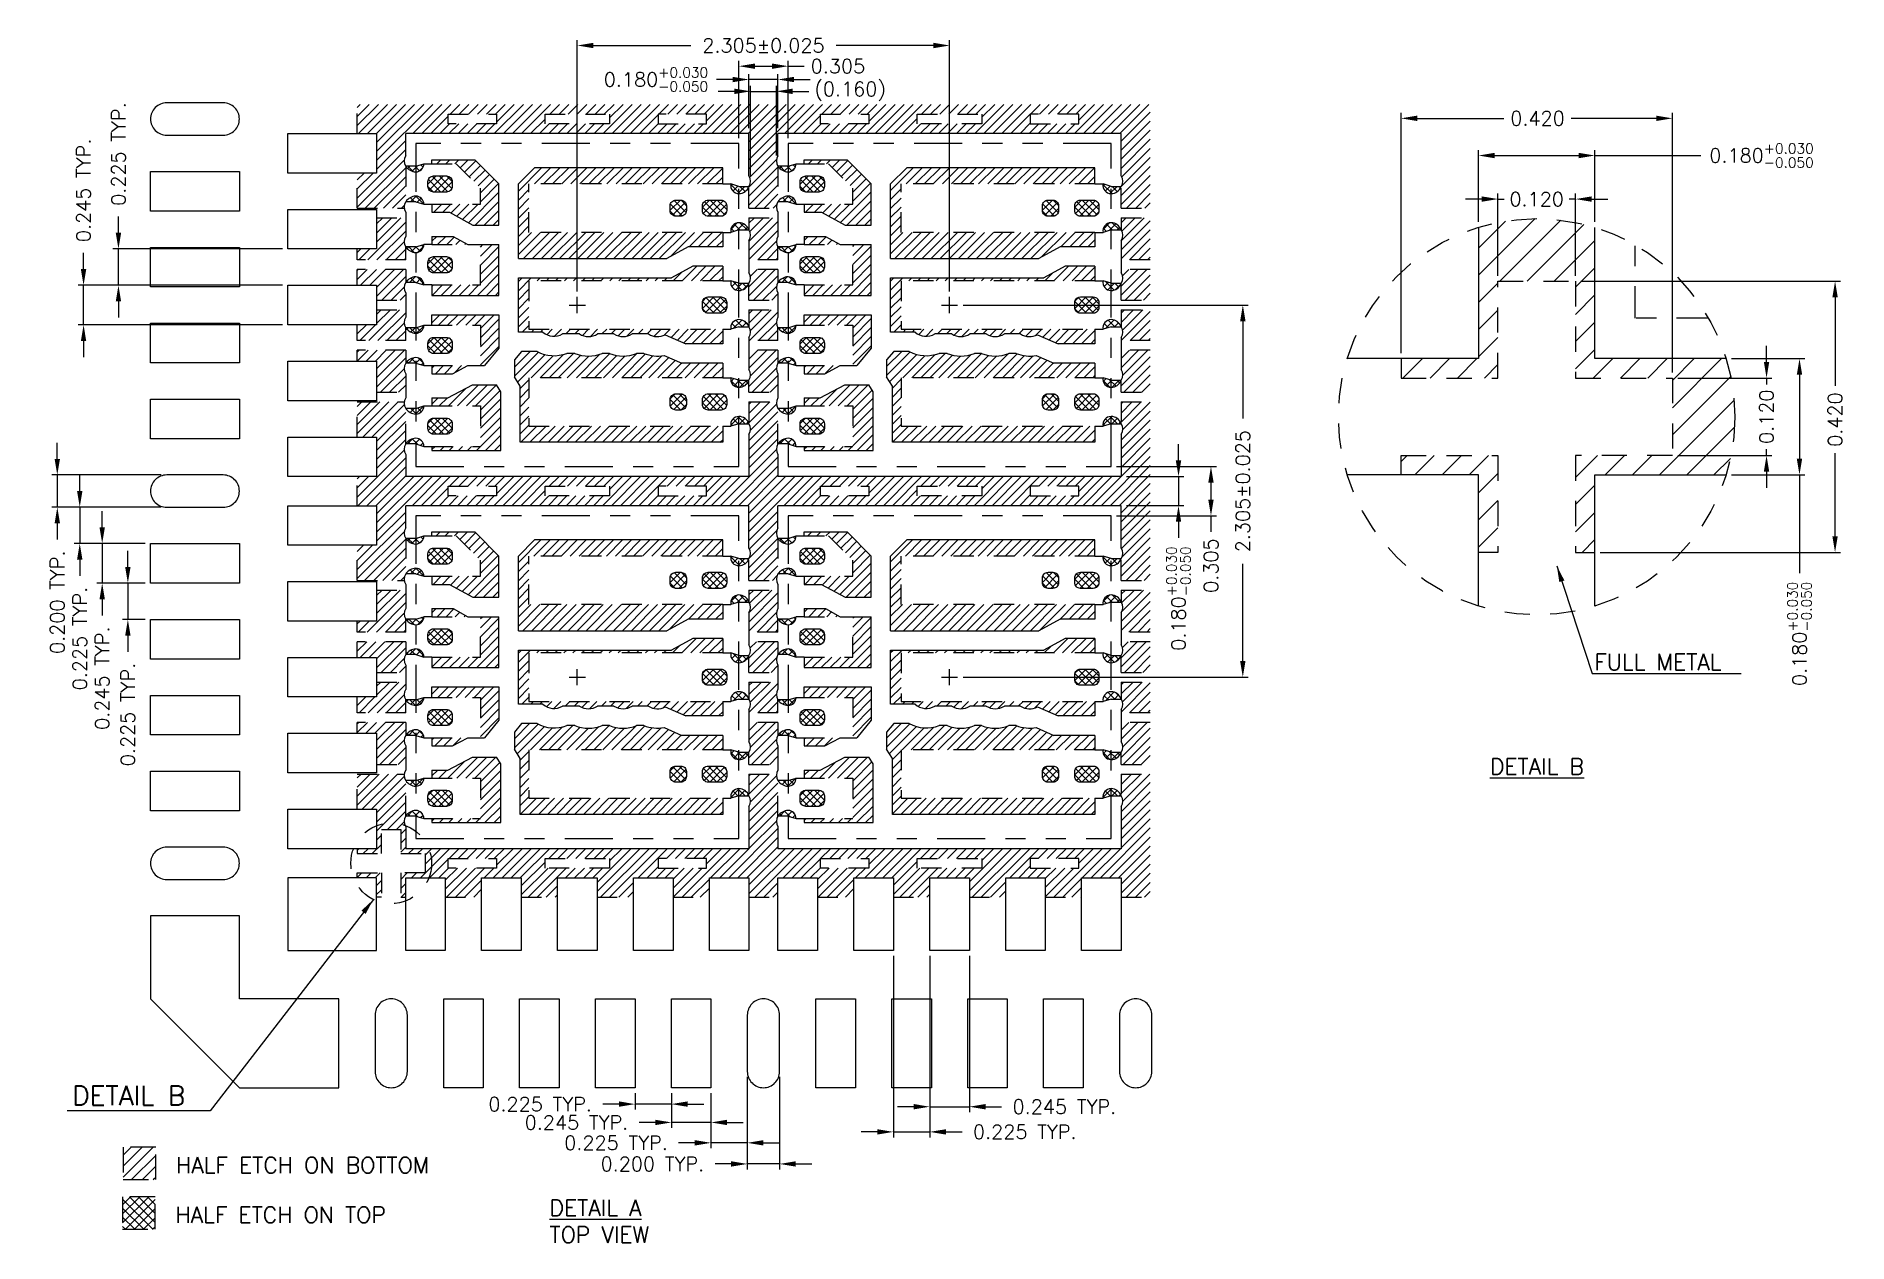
# Model space of a CAD drawing. Header units: millimetres. Extents: x 413.74 to 422.72, y 93.98 to 99.96.
import ezdxf
from ezdxf.enums import TextEntityAlignment as Align

# ---------------------------------------------------------------- set-up
doc = ezdxf.new("R2010")
doc.units = ezdxf.units.MM
doc.header["$LTSCALE"] = 0.5
doc.header["$PDMODE"] = 98
for name, pattern in [('CENTER', [50.8, 31.75, -6.35, 6.35, -6.35]), ('HIDDEN', [0.375, 0.25, -0.125]), ('PHANTOM2', [31.75, 15.875, -3.175, 3.175, -3.175, 3.175, -3.175])]:
    doc.linetypes.add(name, pattern=pattern)
for name, color, linetype in [('1', 7, 'HIDDEN'), ('1D', 4, 'Continuous'), ('BTM', 7, 'HIDDEN'), ('CEN', 2, 'CENTER'), ('DIM', 3, 'Continuous'), ('HEB', 4, 'Continuous'), ('HET', 6, 'Continuous'), ('PKG', 1, 'PHANTOM2')]:
    doc.layers.add(name, color=color, linetype=linetype)
doc.styles.add('SIMPLEX', font='simplex.shx')
doc.dimstyles.new('Standard3', dxfattribs={"dimtxt": 0.07, "dimasz": 0.08, "dimexe": 0.027, "dimexo": 0.027, "dimgap": 0.027, "dimtad": 1, "dimdec": 3, "dimlfac": 1.25, "dimrnd": 0.0005, "dimzin": 1, "dimtxsty": 'SIMPLEX', "dimcen": 0.1905, "dimclrd": 256, "dimclre": 256, "dimclrt": 256, "dimazin": 3, "dimtp": 0.03, "dimtm": 0.05, "dimtfac": 0.8, "dimtdec": 3, "dimtmove": 0, "dimatfit": 3, "dimfxl": 0.05, "dimlwd": -1, "dimlwe": -1})

msp = doc.modelspace()

# ---------------------------------------------------------------- texts
at = {"layer": '1D', "color": 0, "ltscale": 0.1, "style": 'SIMPLEX'}
for s, p in [('HALF ETCH ON BOTTOM', (414.43615, 94.36728)), ('HALF ETCH ON TOP', (414.43345, 94.12105))]:
    msp.add_text(s, height=0.08, rotation=360, dxfattribs=at).set_placement(p, align=Align.MIDDLE_LEFT)
at = {"layer": '1D', "ltscale": 0.1, "attachment_point": 1, "style": 'SIMPLEX'}
for s, insert, char_height, width in [('FULL METAL', (421.46107, 96.9), 0.08, 0.7819107), ('{\\LDETAIL B}', (420.94433, 96.38245), 0.08, 0.7819107), ('DETAIL B', (413.92153, 94.76019), 0.096, 0.9382929), ('{\\LDETAIL A}\\PTOP VIEW', (416.28614, 94.19589), 0.08, 0.7819107)]:
    msp.add_mtext(s, dxfattribs=dict(at, insert=insert, char_height=char_height, width=width))

# ---------------------------------------------------------------- blocks, each defined once
blk = doc.blocks.new('*D123')
at = {"ltscale": 0.1, "transparency": 16777216}
for p, q in [((420.504, 98.3905), (420.504, 99.5812)), ((420.584, 99.5542), (421.0132, 99.5542)), ((421.768, 99.5542), (421.3472, 99.5542)), ((421.848, 98.2945), (421.848, 99.5812))]:
    blk.add_line(p, q, dxfattribs=at)
for points in [[(420.584, 99.5675), (420.584, 99.5409), (420.504, 99.5542)], [(421.768, 99.5675), (421.768, 99.5409), (421.848, 99.5542)]]:
    blk.add_solid(points, dxfattribs=at)
at = {"layer": 'Defpoints', "color": 0, "ltscale": 0.1, "transparency": 16777216}
for p in [(421.848, 99.5542), (420.504, 98.3635), (421.848, 98.2675)]:
    blk.add_point(p, dxfattribs=at)
at = {"ltscale": 0.1, "transparency": 16777216, "insert": (421.1802, 99.5542), "char_height": 0.07, "attachment_point": 5, "style": 'SIMPLEX'}
blk.add_mtext('\\A1;0.420', dxfattribs=at)
blk = doc.blocks.new('*D124')
at = {"ltscale": 0.1, "transparency": 16777216}
for p, q in [((420.984, 98.7745), (420.984, 99.1812)), ((421.368, 98.7745), (421.368, 99.1812)), ((420.904, 99.1542), (420.824, 99.1542)), ((420.984, 99.1542), (421.0157, 99.1542)), ((421.368, 99.1542), (421.3363, 99.1542)), ((421.448, 99.1542), (421.528, 99.1542))]:
    blk.add_line(p, q, dxfattribs=at)
for points in [[(420.904, 99.1675), (420.904, 99.1408), (420.984, 99.1542)], [(421.448, 99.1675), (421.448, 99.1408), (421.368, 99.1542)]]:
    blk.add_solid(points, dxfattribs=at)
at = {"layer": 'Defpoints', "color": 0, "ltscale": 0.1, "transparency": 16777216}
for p in [(421.368, 99.1542), (420.984, 98.7475), (421.368, 98.7475)]:
    blk.add_point(p, dxfattribs=at)
at = {"ltscale": 0.1, "transparency": 16777216, "insert": (421.176, 99.1542), "char_height": 0.07, "attachment_point": 5, "style": 'SIMPLEX'}
blk.add_mtext('\\A1;0.120', dxfattribs=at)
blk = doc.blocks.new('*D125')
at = {"ltscale": 0.1, "transparency": 16777216}
for p, q in [((420.888, 99.041), (420.888, 99.3969)), ((420.968, 99.3699), (421.384, 99.3699)), ((421.464, 99.041), (421.464, 99.3969)), ((421.464, 99.3699), (421.9891, 99.3699))]:
    blk.add_line(p, q, dxfattribs=at)
for points in [[(420.968, 99.3832), (420.968, 99.3565), (420.888, 99.3699)], [(421.384, 99.3832), (421.384, 99.3565), (421.464, 99.3699)]]:
    blk.add_solid(points, dxfattribs=at)
at = {"layer": 'Defpoints', "color": 0, "ltscale": 0.1, "transparency": 16777216}
for p in [(421.464, 99.3699), (420.888, 99.014), (421.464, 99.014)]:
    blk.add_point(p, dxfattribs=at)
at = {"ltscale": 0.1, "transparency": 16777216, "insert": (422.2896, 99.3699), "char_height": 0.07, "attachment_point": 5, "style": 'SIMPLEX'}
blk.add_mtext('\\A1;0.180{}{\\H0.71x;\\C3;\\S+0.030^ -0.050;}', dxfattribs=at)
blk = doc.blocks.new('*D126')
at = {"ltscale": 0.1, "transparency": 16777216}
for p, q in [((421.395, 98.7475), (422.681, 98.7475)), ((422.654, 98.6675), (422.654, 98.2286)), ((422.654, 97.4835), (422.654, 97.8946)), ((421.491, 97.4035), (422.681, 97.4035))]:
    blk.add_line(p, q, dxfattribs=at)
for points in [[(422.6407, 98.6675), (422.6674, 98.6675), (422.654, 98.7475)], [(422.6407, 97.4835), (422.6674, 97.4835), (422.654, 97.4035)]]:
    blk.add_solid(points, dxfattribs=at)
at = {"layer": 'Defpoints', "color": 0, "ltscale": 0.1, "transparency": 16777216}
for p in [(421.368, 98.7475), (421.464, 97.4035), (422.654, 97.4035)]:
    blk.add_point(p, dxfattribs=at)
at = {"ltscale": 0.1, "transparency": 16777216, "insert": (422.654, 98.0616), "char_height": 0.07, "attachment_point": 5, "rotation": 90, "style": 'SIMPLEX'}
blk.add_mtext('\\A1;0.420', dxfattribs=at)
blk = doc.blocks.new('*D127')
at = {"ltscale": 0.1, "transparency": 16777216}
for p, q in [((422.1415, 98.3635), (422.5048, 98.3635)), ((422.4778, 98.2835), (422.4778, 97.8675)), ((422.1415, 97.7875), (422.5048, 97.7875)), ((422.4778, 97.7875), (422.4778, 97.3001))]:
    blk.add_line(p, q, dxfattribs=at)
for points in [[(422.4644, 98.2835), (422.4911, 98.2835), (422.4778, 98.3635)], [(422.4644, 97.8675), (422.4911, 97.8675), (422.4778, 97.7875)]]:
    blk.add_solid(points, dxfattribs=at)
at = {"layer": 'Defpoints', "color": 0, "ltscale": 0.1, "transparency": 16777216}
for p in [(422.1145, 98.3635), (422.1145, 97.7875), (422.4778, 97.7875)]:
    blk.add_point(p, dxfattribs=at)
at = {"ltscale": 0.1, "transparency": 16777216, "insert": (422.4778, 96.9996), "char_height": 0.07, "attachment_point": 5, "rotation": 90, "style": 'SIMPLEX'}
blk.add_mtext('\\A1;0.180{}{\\H0.71x;\\C3;\\S+0.030^ -0.050;}', dxfattribs=at)
blk = doc.blocks.new('*D128')
at = {"ltscale": 0.1, "transparency": 16777216}
for p, q in [((422.3146, 98.3475), (422.3146, 98.4275)), ((421.875, 98.2675), (422.3416, 98.2675)), ((422.3146, 98.2675), (422.3146, 98.2358)), ((422.3146, 97.8835), (422.3146, 97.9151)), ((421.875, 97.8835), (422.3416, 97.8835)), ((422.3146, 97.8035), (422.3146, 97.7235))]:
    blk.add_line(p, q, dxfattribs=at)
for points in [[(422.3012, 98.3475), (422.3279, 98.3475), (422.3146, 98.2675)], [(422.3012, 97.8035), (422.3279, 97.8035), (422.3146, 97.8835)]]:
    blk.add_solid(points, dxfattribs=at)
at = {"layer": 'Defpoints', "color": 0, "ltscale": 0.1, "transparency": 16777216}
for p in [(421.848, 98.2675), (421.848, 97.8835), (422.3146, 97.8835)]:
    blk.add_point(p, dxfattribs=at)
at = {"ltscale": 0.1, "transparency": 16777216, "insert": (422.3146, 98.0755), "char_height": 0.07, "attachment_point": 5, "rotation": 90, "style": 'SIMPLEX'}
blk.add_mtext('\\A1;0.120', dxfattribs=at)
blk = doc.blocks.new('*D242')
at = {"layer": 'Defpoints', "color": 0, "ltscale": 0.1, "transparency": 16777216}
for p in [(418.2677, 99.9152), (416.4237, 98.669), (418.2677, 98.669)]:
    blk.add_point(p, dxfattribs=at)
at = {"layer": 'DIM', "ltscale": 0.1, "transparency": 16777216}
for p, q in [((416.4237, 98.696), (416.4237, 99.9422)), ((416.5037, 99.9152), (416.9854, 99.9152)), ((418.1877, 99.9152), (417.7061, 99.9152)), ((418.2677, 98.696), (418.2677, 99.9422))]:
    blk.add_line(p, q, dxfattribs=at)
for points in [[(416.5037, 99.9285), (416.5037, 99.9018), (416.4237, 99.9152)], [(418.1877, 99.9285), (418.1877, 99.9018), (418.2677, 99.9152)]]:
    blk.add_solid(points, dxfattribs=at)
at = {"layer": 'DIM', "ltscale": 0.1, "transparency": 16777216, "insert": (417.3457, 99.9152), "char_height": 0.07, "attachment_point": 5, "style": 'SIMPLEX'}
blk.add_mtext('\\A1;2.305%%P0.025', dxfattribs=at)
blk = doc.blocks.new('*D243')
at = {"layer": 'Defpoints', "color": 0, "ltscale": 0.1, "transparency": 16777216}
for p in [(417.4677, 99.8126), (417.2237, 99.429), (417.4677, 99.429)]:
    blk.add_point(p, dxfattribs=at)
at = {"layer": 'DIM', "ltscale": 0.1, "transparency": 16777216}
for p, q in [((417.2237, 99.456), (417.2237, 99.8396)), ((417.3037, 99.8126), (417.3877, 99.8126)), ((417.4677, 99.456), (417.4677, 99.8396)), ((417.4677, 99.8126), (417.5477, 99.8126))]:
    blk.add_line(p, q, dxfattribs=at)
for points in [[(417.3037, 99.8259), (417.3037, 99.7993), (417.2237, 99.8126)], [(417.3877, 99.8259), (417.3877, 99.7993), (417.4677, 99.8126)]]:
    blk.add_solid(points, dxfattribs=at)
at = {"layer": 'DIM', "ltscale": 0.1, "transparency": 16777216, "insert": (417.7147, 99.8126), "char_height": 0.07, "attachment_point": 5, "style": 'SIMPLEX'}
blk.add_mtext('\\A1;0.305', dxfattribs=at)
blk = doc.blocks.new('*D244')
at = {"layer": 'Defpoints', "color": 0, "ltscale": 0.1, "transparency": 16777216}
for p in [(417.2737, 99.7466), (417.2737, 99.479), (417.4177, 99.479)]:
    blk.add_point(p, dxfattribs=at)
at = {"layer": 'DIM', "ltscale": 0.1, "transparency": 16777216}
for p, q in [((417.1937, 99.7466), (417.1137, 99.7466)), ((417.2737, 99.506), (417.2737, 99.7736)), ((417.4177, 99.7466), (417.2737, 99.7466)), ((417.4177, 99.506), (417.4177, 99.7736)), ((417.4977, 99.7466), (417.5777, 99.7466))]:
    blk.add_line(p, q, dxfattribs=at)
for points in [[(417.1937, 99.7599), (417.1937, 99.7333), (417.2737, 99.7466)], [(417.4977, 99.7599), (417.4977, 99.7333), (417.4177, 99.7466)]]:
    blk.add_solid(points, dxfattribs=at)
at = {"layer": 'DIM', "ltscale": 0.1, "transparency": 16777216, "insert": (416.8132, 99.7466), "char_height": 0.07, "attachment_point": 5, "style": 'SIMPLEX'}
blk.add_mtext('\\A1;0.180{}{\\H0.71x;\\C3;\\S+0.030^ -0.050;}', dxfattribs=at)
blk = doc.blocks.new('*D245')
at = {"layer": 'Defpoints', "color": 0, "ltscale": 0.1, "transparency": 16777216}
for p in [(417.4097, 99.688), (417.4097, 99.3429), (417.2817, 99.2429)]:
    blk.add_point(p, dxfattribs=at)
at = {"layer": 'DIM', "ltscale": 0.1, "transparency": 16777216}
for p, q in [((417.2817, 99.2699), (417.2817, 99.715)), ((417.4097, 99.3699), (417.4097, 99.715)), ((417.2017, 99.688), (417.1217, 99.688)), ((417.2817, 99.688), (417.4097, 99.688)), ((417.4897, 99.688), (417.5697, 99.688))]:
    blk.add_line(p, q, dxfattribs=at)
for points in [[(417.2017, 99.7014), (417.2017, 99.6747), (417.2817, 99.688)], [(417.4897, 99.7014), (417.4897, 99.6747), (417.4097, 99.688)]]:
    blk.add_solid(points, dxfattribs=at)
at = {"layer": 'DIM', "ltscale": 0.1, "transparency": 16777216, "insert": (417.7751, 99.688), "char_height": 0.07, "attachment_point": 5, "style": 'SIMPLEX'}
blk.add_mtext('\\A1;(0.160)', dxfattribs=at)
blk = doc.blocks.new('*D246')
at = {"layer": 'Defpoints', "color": 0, "ltscale": 0.1, "transparency": 16777216}
for p in [(418.3077, 98.629), (418.3077, 96.785), (419.7203, 96.785)]:
    blk.add_point(p, dxfattribs=at)
at = {"layer": 'DIM', "ltscale": 0.1, "transparency": 16777216}
for p, q in [((418.3347, 98.629), (419.7473, 98.629)), ((419.7203, 98.549), (419.7203, 98.0673)), ((419.7203, 96.865), (419.7203, 97.3466)), ((418.3347, 96.785), (419.7473, 96.785))]:
    blk.add_line(p, q, dxfattribs=at)
for points in [[(419.707, 98.549), (419.7336, 98.549), (419.7203, 98.629)], [(419.707, 96.865), (419.7336, 96.865), (419.7203, 96.785)]]:
    blk.add_solid(points, dxfattribs=at)
at = {"layer": 'DIM', "ltscale": 0.1, "transparency": 16777216, "insert": (419.7203, 97.707), "char_height": 0.07, "attachment_point": 5, "rotation": 90, "style": 'SIMPLEX'}
blk.add_mtext('\\A1;2.305%%P0.025', dxfattribs=at)
blk = doc.blocks.new('*D247')
at = {"layer": 'Defpoints', "color": 0, "ltscale": 0.1, "transparency": 16777216}
for p in [(419.0677, 97.829), (419.0677, 97.585), (419.5625, 97.585)]:
    blk.add_point(p, dxfattribs=at)
at = {"layer": 'DIM', "ltscale": 0.1, "transparency": 16777216}
for p, q in [((419.0947, 97.829), (419.5895, 97.829)), ((419.5625, 97.749), (419.5625, 97.665)), ((419.0947, 97.585), (419.5895, 97.585)), ((419.5625, 97.585), (419.5625, 97.505))]:
    blk.add_line(p, q, dxfattribs=at)
for points in [[(419.5492, 97.749), (419.5759, 97.749), (419.5625, 97.829)], [(419.5492, 97.665), (419.5759, 97.665), (419.5625, 97.585)]]:
    blk.add_solid(points, dxfattribs=at)
at = {"layer": 'DIM', "ltscale": 0.1, "transparency": 16777216, "insert": (419.5625, 97.338), "char_height": 0.07, "attachment_point": 5, "rotation": 90, "style": 'SIMPLEX'}
blk.add_mtext('\\A1;0.305', dxfattribs=at)
blk = doc.blocks.new('*D248')
at = {"layer": 'Defpoints', "color": 0, "ltscale": 0.1, "transparency": 16777216}
for p in [(419.1177, 97.779), (419.1177, 97.635), (419.4018, 97.635)]:
    blk.add_point(p, dxfattribs=at)
at = {"layer": 'DIM', "ltscale": 0.1, "transparency": 16777216}
for p, q in [((419.4018, 97.859), (419.4018, 97.939)), ((419.1447, 97.779), (419.4288, 97.779)), ((419.4018, 97.779), (419.4018, 97.635)), ((419.1447, 97.635), (419.4288, 97.635)), ((419.4018, 97.555), (419.4018, 97.475))]:
    blk.add_line(p, q, dxfattribs=at)
for points in [[(419.3884, 97.859), (419.4151, 97.859), (419.4018, 97.779)], [(419.3884, 97.555), (419.4151, 97.555), (419.4018, 97.635)]]:
    blk.add_solid(points, dxfattribs=at)
at = {"layer": 'DIM', "ltscale": 0.1, "transparency": 16777216, "insert": (419.4018, 97.1745), "char_height": 0.07, "attachment_point": 5, "rotation": 90, "style": 'SIMPLEX'}
blk.add_mtext('\\A1;0.180{}{\\H0.71x;\\C3;\\S+0.030^ -0.050;}', dxfattribs=at)
blk = doc.blocks.new('*D249')
at = {"layer": 'Defpoints', "color": 0, "ltscale": 0.1, "transparency": 16777216}
for p in [(417.2657, 94.831), (417.4257, 94.831), (417.2657, 94.3731)]:
    blk.add_point(p, dxfattribs=at)
at = {"layer": 'DIM', "ltscale": 0.1, "transparency": 16777216}
for p, q in [((417.2657, 94.804), (417.2657, 94.3461)), ((417.4257, 94.804), (417.4257, 94.3461)), ((417.1857, 94.3731), (417.1057, 94.3731)), ((417.4257, 94.3731), (417.2657, 94.3731)), ((417.5057, 94.3731), (417.5857, 94.3731))]:
    blk.add_line(p, q, dxfattribs=at)
for points in [[(417.1857, 94.3864), (417.1857, 94.3598), (417.2657, 94.3731)], [(417.5057, 94.3864), (417.5057, 94.3598), (417.4257, 94.3731)]]:
    blk.add_solid(points, dxfattribs=at)
at = {"layer": 'DIM', "ltscale": 0.1, "transparency": 16777216, "insert": (416.7954, 94.3731), "char_height": 0.07, "attachment_point": 5, "style": 'SIMPLEX'}
blk.add_mtext('\\A1;0.200 TYP.', dxfattribs=at)
blk = doc.blocks.new('*D250')
at = {"layer": 'Defpoints', "color": 0, "ltscale": 0.1, "transparency": 16777216}
for p in [(417.2657, 94.831), (417.0857, 94.751), (417.0857, 94.4778)]:
    blk.add_point(p, dxfattribs=at)
at = {"layer": 'DIM', "ltscale": 0.1, "transparency": 16777216}
for p, q in [((417.2657, 94.804), (417.2657, 94.4508)), ((417.0857, 94.724), (417.0857, 94.4508)), ((417.0057, 94.4778), (416.9257, 94.4778)), ((417.2657, 94.4778), (417.0857, 94.4778)), ((417.3457, 94.4778), (417.4257, 94.4778))]:
    blk.add_line(p, q, dxfattribs=at)
for points in [[(417.0057, 94.4911), (417.0057, 94.4645), (417.0857, 94.4778)], [(417.3457, 94.4911), (417.3457, 94.4645), (417.2657, 94.4778)]]:
    blk.add_solid(points, dxfattribs=at)
at = {"layer": 'DIM', "ltscale": 0.1, "transparency": 16777216, "insert": (416.6154, 94.4778), "char_height": 0.07, "attachment_point": 5, "style": 'SIMPLEX'}
blk.add_mtext('\\A1;0.225 TYP.', dxfattribs=at)
blk = doc.blocks.new('*D251')
at = {"layer": 'Defpoints', "color": 0, "ltscale": 0.1, "transparency": 16777216}
for p in [(416.8897, 94.751), (417.0857, 94.751), (416.8897, 94.5789)]:
    blk.add_point(p, dxfattribs=at)
at = {"layer": 'DIM', "ltscale": 0.1, "transparency": 16777216}
for p, q in [((416.8897, 94.724), (416.8897, 94.5519)), ((417.0857, 94.724), (417.0857, 94.5519)), ((416.8097, 94.5789), (416.7297, 94.5789)), ((417.0857, 94.5789), (416.8897, 94.5789)), ((417.1657, 94.5789), (417.2457, 94.5789))]:
    blk.add_line(p, q, dxfattribs=at)
for points in [[(416.8097, 94.5922), (416.8097, 94.5655), (416.8897, 94.5789)], [(417.1657, 94.5922), (417.1657, 94.5655), (417.0857, 94.5789)]]:
    blk.add_solid(points, dxfattribs=at)
at = {"layer": 'DIM', "ltscale": 0.1, "transparency": 16777216, "insert": (416.4194, 94.5789), "char_height": 0.07, "attachment_point": 5, "style": 'SIMPLEX'}
blk.add_mtext('\\A1;0.245 TYP.', dxfattribs=at)
blk = doc.blocks.new('*D252')
at = {"layer": 'Defpoints', "color": 0, "ltscale": 0.1, "transparency": 16777216}
for p in [(416.7097, 94.751), (416.8897, 94.751), (416.7097, 94.6697)]:
    blk.add_point(p, dxfattribs=at)
at = {"layer": 'DIM', "ltscale": 0.1, "transparency": 16777216}
for p, q in [((416.7097, 94.724), (416.7097, 94.6427)), ((416.8897, 94.724), (416.8897, 94.6427)), ((416.6297, 94.6697), (416.5497, 94.6697)), ((416.8897, 94.6697), (416.7097, 94.6697)), ((416.9697, 94.6697), (417.0497, 94.6697))]:
    blk.add_line(p, q, dxfattribs=at)
for points in [[(416.6297, 94.6831), (416.6297, 94.6564), (416.7097, 94.6697)], [(416.9697, 94.6831), (416.9697, 94.6564), (416.8897, 94.6697)]]:
    blk.add_solid(points, dxfattribs=at)
at = {"layer": 'DIM', "ltscale": 0.1, "transparency": 16777216, "insert": (416.2394, 94.6697), "char_height": 0.07, "attachment_point": 5, "style": 'SIMPLEX'}
blk.add_mtext('\\A1;0.225 TYP.', dxfattribs=at)
blk = doc.blocks.new('*D253')
at = {"layer": 'Defpoints', "color": 0, "ltscale": 0.1, "transparency": 16777216}
for p in [(417.9897, 95.431), (418.1697, 95.431), (418.1697, 94.532)]:
    blk.add_point(p, dxfattribs=at)
at = {"layer": 'DIM', "ltscale": 0.1, "transparency": 16777216}
for p, q in [((417.9897, 95.404), (417.9897, 94.505)), ((418.1697, 95.404), (418.1697, 94.505)), ((417.9097, 94.532), (417.8297, 94.532)), ((417.9897, 94.532), (418.1697, 94.532)), ((418.2497, 94.532), (418.3297, 94.532))]:
    blk.add_line(p, q, dxfattribs=at)
for points in [[(417.9097, 94.5453), (417.9097, 94.5187), (417.9897, 94.532)], [(418.2497, 94.5453), (418.2497, 94.5187), (418.1697, 94.532)]]:
    blk.add_solid(points, dxfattribs=at)
at = {"layer": 'DIM', "ltscale": 0.1, "transparency": 16777216, "insert": (418.6401, 94.532), "char_height": 0.07, "attachment_point": 5, "style": 'SIMPLEX'}
blk.add_mtext('\\A1;0.225 TYP.', dxfattribs=at)
blk = doc.blocks.new('*D254')
at = {"layer": 'Defpoints', "color": 0, "ltscale": 0.1, "transparency": 16777216}
for p in [(418.1697, 95.431), (418.3657, 95.431), (418.3657, 94.6567)]:
    blk.add_point(p, dxfattribs=at)
at = {"layer": 'DIM', "ltscale": 0.1, "transparency": 16777216}
for p, q in [((418.1697, 95.404), (418.1697, 94.6297)), ((418.3657, 95.404), (418.3657, 94.6297)), ((418.0897, 94.6567), (418.0097, 94.6567)), ((418.1697, 94.6567), (418.3657, 94.6567)), ((418.4457, 94.6567), (418.5257, 94.6567))]:
    blk.add_line(p, q, dxfattribs=at)
for points in [[(418.0897, 94.6701), (418.0897, 94.6434), (418.1697, 94.6567)], [(418.4457, 94.6701), (418.4457, 94.6434), (418.3657, 94.6567)]]:
    blk.add_solid(points, dxfattribs=at)
at = {"layer": 'DIM', "ltscale": 0.1, "transparency": 16777216, "insert": (418.8361, 94.6567), "char_height": 0.07, "attachment_point": 5, "style": 'SIMPLEX'}
blk.add_mtext('\\A1;0.245 TYP.', dxfattribs=at)
blk = doc.blocks.new('*D255')
at = {"layer": 'Defpoints', "color": 0, "ltscale": 0.1, "transparency": 16777216}
for p in [(414.3897, 97.787), (413.8477, 97.627), (414.3897, 97.627)]:
    blk.add_point(p, dxfattribs=at)
at = {"layer": 'DIM', "ltscale": 0.1, "transparency": 16777216}
for p, q in [((413.8477, 97.867), (413.8477, 97.947)), ((414.3627, 97.787), (413.8207, 97.787)), ((413.8477, 97.787), (413.8477, 97.627)), ((414.3627, 97.627), (413.8207, 97.627)), ((413.8477, 97.547), (413.8477, 97.467))]:
    blk.add_line(p, q, dxfattribs=at)
for points in [[(413.8344, 97.867), (413.8611, 97.867), (413.8477, 97.787)], [(413.8344, 97.547), (413.8611, 97.547), (413.8477, 97.627)]]:
    blk.add_solid(points, dxfattribs=at)
at = {"layer": 'DIM', "ltscale": 0.1, "transparency": 16777216, "insert": (413.8477, 97.1566), "char_height": 0.07, "attachment_point": 5, "rotation": 90, "style": 'SIMPLEX'}
blk.add_mtext('\\A1;0.200 TYP.', dxfattribs=at)
blk = doc.blocks.new('*D256')
at = {"layer": 'Defpoints', "color": 0, "ltscale": 0.1, "transparency": 16777216}
for p in [(414.3897, 97.627), (413.9589, 97.447), (414.3097, 97.447)]:
    blk.add_point(p, dxfattribs=at)
at = {"layer": 'DIM', "ltscale": 0.1, "transparency": 16777216}
for p, q in [((413.9589, 97.707), (413.9589, 97.787)), ((414.3627, 97.627), (413.9319, 97.627)), ((413.9589, 97.627), (413.9589, 97.447)), ((414.2827, 97.447), (413.9319, 97.447)), ((413.9589, 97.367), (413.9589, 97.287))]:
    blk.add_line(p, q, dxfattribs=at)
for points in [[(413.9456, 97.707), (413.9723, 97.707), (413.9589, 97.627)], [(413.9456, 97.367), (413.9723, 97.367), (413.9589, 97.447)]]:
    blk.add_solid(points, dxfattribs=at)
at = {"layer": 'DIM', "ltscale": 0.1, "transparency": 16777216, "insert": (413.9589, 96.9766), "char_height": 0.07, "attachment_point": 5, "rotation": 90, "style": 'SIMPLEX'}
blk.add_mtext('\\A1;0.225 TYP.', dxfattribs=at)
blk = doc.blocks.new('*D257')
at = {"layer": 'Defpoints', "color": 0, "ltscale": 0.1, "transparency": 16777216}
for p in [(414.3097, 97.447), (414.0701, 97.251), (414.3097, 97.251)]:
    blk.add_point(p, dxfattribs=at)
at = {"layer": 'DIM', "ltscale": 0.1, "transparency": 16777216}
for p, q in [((414.0701, 97.527), (414.0701, 97.607)), ((414.2827, 97.447), (414.0431, 97.447)), ((414.0701, 97.447), (414.0701, 97.251)), ((414.2827, 97.251), (414.0431, 97.251)), ((414.0701, 97.171), (414.0701, 97.091))]:
    blk.add_line(p, q, dxfattribs=at)
for points in [[(414.0568, 97.527), (414.0834, 97.527), (414.0701, 97.447)], [(414.0568, 97.171), (414.0834, 97.171), (414.0701, 97.251)]]:
    blk.add_solid(points, dxfattribs=at)
at = {"layer": 'DIM', "ltscale": 0.1, "transparency": 16777216, "insert": (414.0701, 96.7806), "char_height": 0.07, "attachment_point": 5, "rotation": 90, "style": 'SIMPLEX'}
blk.add_mtext('\\A1;0.245 TYP.', dxfattribs=at)
blk = doc.blocks.new('*D258')
at = {"layer": 'Defpoints', "color": 0, "ltscale": 0.1, "transparency": 16777216}
for p in [(414.3097, 97.251), (414.1972, 97.071), (414.3097, 97.071)]:
    blk.add_point(p, dxfattribs=at)
at = {"layer": 'DIM', "ltscale": 0.1, "transparency": 16777216}
for p, q in [((414.1972, 97.331), (414.1972, 97.411)), ((414.2827, 97.251), (414.1702, 97.251)), ((414.1972, 97.251), (414.1972, 97.071)), ((414.2827, 97.071), (414.1702, 97.071)), ((414.1972, 96.991), (414.1972, 96.911))]:
    blk.add_line(p, q, dxfattribs=at)
for points in [[(414.1839, 97.331), (414.2105, 97.331), (414.1972, 97.251)], [(414.1839, 96.991), (414.2105, 96.991), (414.1972, 97.071)]]:
    blk.add_solid(points, dxfattribs=at)
at = {"layer": 'DIM', "ltscale": 0.1, "transparency": 16777216, "insert": (414.1972, 96.6006), "char_height": 0.07, "attachment_point": 5, "rotation": 90, "style": 'SIMPLEX'}
blk.add_mtext('\\A1;0.225 TYP.', dxfattribs=at)
blk = doc.blocks.new('*D259')
at = {"layer": 'Defpoints', "color": 0, "ltscale": 0.1, "transparency": 16777216}
for p in [(413.9778, 98.727), (414.9897, 98.727), (414.9897, 98.531)]:
    blk.add_point(p, dxfattribs=at)
at = {"layer": 'DIM', "ltscale": 0.1, "transparency": 16777216}
for p, q in [((413.9778, 98.807), (413.9778, 98.887)), ((414.9627, 98.727), (413.9508, 98.727)), ((413.9778, 98.531), (413.9778, 98.727)), ((414.9627, 98.531), (413.9508, 98.531)), ((413.9778, 98.451), (413.9778, 98.371))]:
    blk.add_line(p, q, dxfattribs=at)
for points in [[(413.9645, 98.807), (413.9911, 98.807), (413.9778, 98.727)], [(413.9645, 98.451), (413.9911, 98.451), (413.9778, 98.531)]]:
    blk.add_solid(points, dxfattribs=at)
at = {"layer": 'DIM', "ltscale": 0.1, "transparency": 16777216, "insert": (413.9778, 99.1973), "char_height": 0.07, "attachment_point": 5, "rotation": 90, "style": 'SIMPLEX'}
blk.add_mtext('\\A1;0.245 TYP.', dxfattribs=at)
blk = doc.blocks.new('*D260')
at = {"layer": 'Defpoints', "color": 0, "ltscale": 0.1, "transparency": 16777216}
for p in [(414.1506, 98.907), (414.9897, 98.907), (414.9897, 98.727)]:
    blk.add_point(p, dxfattribs=at)
at = {"layer": 'DIM', "ltscale": 0.1, "transparency": 16777216}
for p, q in [((414.1506, 98.987), (414.1506, 99.067)), ((414.9627, 98.907), (414.1236, 98.907)), ((414.1506, 98.727), (414.1506, 98.907)), ((414.9627, 98.727), (414.1236, 98.727)), ((414.1506, 98.647), (414.1506, 98.567))]:
    blk.add_line(p, q, dxfattribs=at)
for points in [[(414.1373, 98.987), (414.164, 98.987), (414.1506, 98.907)], [(414.1373, 98.647), (414.164, 98.647), (414.1506, 98.727)]]:
    blk.add_solid(points, dxfattribs=at)
at = {"layer": 'DIM', "ltscale": 0.1, "transparency": 16777216, "insert": (414.1506, 99.3773), "char_height": 0.07, "attachment_point": 5, "rotation": 90, "style": 'SIMPLEX'}
blk.add_mtext('\\A1;0.225 TYP.', dxfattribs=at)

# ---------------------------------------------------------------- dimensions: what is measured, and where the dimension line sits
at = {"ltscale": 0.1}
for base, p1, p2, text, picture, middle in [((421.848, 99.55421), (420.504, 98.36347), (421.848, 98.26747), '0.420', '*D123', (421.18023, 99.55421)), ((421.464, 99.36988), (420.888, 99.01396), (421.464, 99.01396), '0.180{}{\\H0.71x;\\C3;\\S+0.030^ -0.050;}', '*D125', (422.28955, 99.36988))]:
    dim = msp.add_linear_dim(base=base, p1=p1, p2=p2, text=text, dimstyle='Standard3', dxfattribs=at)
    dim.commit()
    dim.dimension.update_dxf_attribs({"geometry": picture, "text_midpoint": middle, "dimtype": 160})
dim = msp.add_linear_dim(base=(421.368, 99.15417), p1=(420.984, 98.74747), p2=(421.368, 98.74747), text='0.120', dimstyle='Standard3', dxfattribs=at)
dim.commit()
dim.dimension.update_dxf_attribs({"geometry": '*D124', "text_midpoint": (421.176, 99.15417)})
for base, p1, p2, text, picture, middle in [((422.65403, 97.40347), (421.368, 98.74747), (421.464, 97.40347), '0.420', '*D126', (422.65403, 98.06161)), ((422.47777, 97.78747), (422.1145, 98.36347), (422.1145, 97.78747), '0.180{}{\\H0.71x;\\C3;\\S+0.030^ -0.050;}', '*D127', (422.47777, 96.99961))]:
    dim = msp.add_linear_dim(base=base, p1=p1, p2=p2, angle=90, text=text, dimstyle='Standard3', dxfattribs=at)
    dim.commit()
    dim.dimension.update_dxf_attribs({"geometry": picture, "text_midpoint": middle, "dimtype": 160})
dim = msp.add_linear_dim(base=(422.31455, 97.88347), p1=(421.848, 98.26747), p2=(421.848, 97.88347), angle=90, text='0.120', dimstyle='Standard3', dxfattribs=at)
dim.commit()
dim.dimension.update_dxf_attribs({"geometry": '*D128', "text_midpoint": (422.31455, 98.07547)})
at = {"layer": 'DIM', "ltscale": 0.1}
dim = msp.add_linear_dim(base=(418.26772, 99.91518), p1=(416.42372, 98.66896), p2=(418.26772, 98.66896), text='<>%%P0.025', dimstyle='Standard3', dxfattribs=at)
dim.commit()
dim.dimension.update_dxf_attribs({"geometry": '*D242', "text_midpoint": (417.34572, 99.91518), "dimtype": 160})
dim = msp.add_linear_dim(base=(417.27372, 99.74661), p1=(417.41772, 99.47896), p2=(417.27372, 99.47896), text='<>{}{\\H0.71x;\\C3;\\S+0.030^ -0.050;}', dimstyle='Standard3', override={"dimtp": 0.03, "dimtm": 0.05, "dimtdec": 3, "dimtzin": 0}, dxfattribs=at)
dim.commit()
dim.dimension.update_dxf_attribs({"geometry": '*D244', "text_midpoint": (416.81322, 99.74661)})
dim = msp.add_linear_dim(base=(417.46772, 99.81259), p1=(417.22372, 99.42896), p2=(417.46772, 99.42896), dimstyle='Standard3', dxfattribs=at)
dim.commit()
dim.dimension.update_dxf_attribs({"geometry": '*D243', "text_midpoint": (417.71472, 99.81259)})
for base, p1, p2, text, picture, middle in [((417.40972, 99.68804), (417.28172, 99.24293), (417.40972, 99.34293), '(<>)', '*D245', (417.77506, 99.68804)), ((418.16972, 94.53201), (417.98972, 95.43096), (418.16972, 95.43096), '<> TYP.', '*D253', (418.64006, 94.53201)), ((418.36572, 94.65674), (418.16972, 95.43096), (418.36572, 95.43096), '<> TYP.', '*D254', (418.83606, 94.65674)), ((416.70972, 94.66973), (416.88972, 94.75096), (416.70972, 94.75096), '<> TYP.', '*D252', (416.23939, 94.66973)), ((417.08572, 94.4778), (417.26572, 94.83096), (417.08572, 94.75096), '<> TYP.', '*D250', (416.61539, 94.4778)), ((417.26572, 94.37311), (417.42572, 94.83096), (417.26572, 94.83096), '<> TYP.', '*D249', (416.79539, 94.37311)), ((416.88972, 94.57887), (417.08572, 94.75096), (416.88972, 94.75096), '<> TYP.', '*D251', (416.41939, 94.57887))]:
    dim = msp.add_linear_dim(base=base, p1=p1, p2=p2, text=text, dimstyle='Standard3', dxfattribs=at)
    dim.commit()
    dim.dimension.update_dxf_attribs({"geometry": picture, "text_midpoint": middle})
for base, p1, p2, text, picture, middle in [((414.15063, 98.90696), (414.98972, 98.72696), (414.98972, 98.90696), '<> TYP.', '*D260', (414.15063, 99.37729)), ((413.97779, 98.72696), (414.98972, 98.53096), (414.98972, 98.72696), '<> TYP.', '*D259', (413.97779, 99.19729)), ((413.84774, 97.62696), (414.38972, 97.78696), (414.38972, 97.62696), '<> TYP.', '*D255', (413.84774, 97.15663)), ((419.40176, 97.63496), (419.11772, 97.77896), (419.11772, 97.63496), '<>{}{\\H0.71x;\\C3;\\S+0.030^ -0.050;}', '*D248', (419.40176, 97.17446)), ((413.95894, 97.44696), (414.38972, 97.62696), (414.30972, 97.44696), '<> TYP.', '*D256', (413.95894, 96.97663)), ((414.07012, 97.25096), (414.30972, 97.44696), (414.30972, 97.25096), '<> TYP.', '*D257', (414.07012, 96.78063)), ((414.1972, 97.07096), (414.30972, 97.25096), (414.30972, 97.07096), '<> TYP.', '*D258', (414.1972, 96.60063))]:
    dim = msp.add_linear_dim(base=base, p1=p1, p2=p2, angle=90, text=text, dimstyle='Standard3', dxfattribs=at)
    dim.commit()
    dim.dimension.update_dxf_attribs({"geometry": picture, "text_midpoint": middle})
dim = msp.add_linear_dim(base=(419.72028, 96.78496), p1=(418.30772, 98.62896), p2=(418.30772, 96.78496), angle=90, text='<>%%P0.025', dimstyle='Standard3', dxfattribs=at)
dim.commit()
dim.dimension.update_dxf_attribs({"geometry": '*D246', "text_midpoint": (419.72028, 97.70696), "dimtype": 160})
dim = msp.add_linear_dim(base=(419.56253, 97.58496), p1=(419.06772, 97.82896), p2=(419.06772, 97.58496), angle=90, dimstyle='Standard3', dxfattribs=at)
dim.commit()
dim.dimension.update_dxf_attribs({"geometry": '*D247', "text_midpoint": (419.56253, 97.33796)})

# ---------------------------------------------------------------- hatches: boundary and pattern name
at = {"ltscale": 0.1}
h = msp.add_hatch(dxfattribs=at)
h.set_pattern_fill('ANSI37', color=6, scale=0.01)
h.set_pattern_definition([(45, (417.21635, 97.394948), (-0.02245064, 0.02245064), []), (135, (417.21635, 97.394948), (-0.02245064, -0.02245064), [])])
h.paths.add_polyline_path([(414.33231, 94.21002), (414.1715, 94.21002), (414.1715, 94.04922), (414.33231, 94.04922)])
at = {"layer": 'HEB', "ltscale": 0.1}
h = msp.add_hatch(dxfattribs=at)
h.set_pattern_fill('ANSI31', color=256, scale=0.01)
h.set_pattern_definition([(45, (415.436272, 95.80458), (-0.02245064, 0.02245064), [])])
h.paths.add_polyline_path([(415.45372, 95.81496), (415.33372, 95.81496), (415.33372, 95.79096), (415.42972, 95.79096), (415.42972, 95.69496), (415.45372, 95.69496)], flags=17)
h.paths.add_polyline_path([(416.04439, 98.19933), (416.0237, 98.23296), (415.90499, 98.23296), (415.78273, 98.16896), (415.70372, 98.16896), (415.70372, 98.12896), (415.94372, 98.12896), (415.94372, 97.92896), (415.70372, 97.92896), (415.70372, 97.90896), (416.04439, 97.90896)])
h.paths.add_polyline_path([(417.14372, 98.34096), (416.94077, 98.34096), (416.85325, 98.37941, -0.1440754), (416.75305, 98.38968), (416.71766, 98.38968, -0.1966179), (416.58257, 98.38968), (416.54662, 98.38968, -0.1966179), (416.41153, 98.38968), (416.3716, 98.38968, -0.2172581), (416.22396, 98.39912), (416.14706, 98.39912), (416.11182, 98.35682), (416.11182, 98.27293), (416.14039, 98.2265), (416.14039, 97.94896), (417.14372, 97.94896), (417.14372, 98.02896), (416.18372, 98.02896), (416.18372, 98.26896), (417.14372, 98.26896)])
h.paths.add_polyline_path([(415.88139, 98.32896), (415.70372, 98.32896), (415.70372, 98.28896), (415.80497, 98.28896)])
h.paths.add_polyline_path([(416.03559, 98.58096), (415.70372, 98.58096), (415.70372, 98.52896), (415.94372, 98.52896), (415.94372, 98.32896), (415.96367, 98.32896), (416.03559, 98.4153)])
h.paths.add_polyline_path([(416.03559, 98.92896), (415.94372, 98.92896), (415.94372, 98.72896), (415.70372, 98.72896), (415.70372, 98.67696), (416.03559, 98.67696)])
h.paths.add_polyline_path([(415.80881, 98.96896), (415.70372, 98.96896), (415.70372, 98.92896), (415.88138, 98.92896)])
h.paths.add_polyline_path([(416.03559, 99.22896), (415.91559, 99.34896), (415.70372, 99.34896), (415.70372, 99.32896), (415.82372, 99.32896), (415.94372, 99.20896), (415.94372, 99.12896), (415.70372, 99.12896), (415.70372, 99.08896), (415.78996, 99.08896), (415.90609, 99.02496), (416.03559, 99.02496)])
h.paths.add_polyline_path([(416.97209, 98.91696), (417.14372, 98.91696), (417.14372, 98.98896), (416.18372, 98.98896), (416.18372, 99.22896), (417.14372, 99.22896), (417.14372, 99.30896), (416.21159, 99.30896), (416.13159, 99.22896), (416.13159, 98.85952), (416.86628, 98.85952)])
h.paths.add_polyline_path([(417.14372, 98.82096), (416.99646, 98.82096), (416.89066, 98.76352), (416.13159, 98.76352), (416.13159, 98.49512), (416.25309, 98.49512, 0.329233), (416.35039, 98.48568), (416.43422, 98.48568, 0.2960493), (416.52393, 98.48568), (416.60526, 98.48568, 0.2960493), (416.69497, 98.48568), (416.77574, 98.48568, 0.2709388), (416.85884, 98.48181), (416.96093, 98.43696), (417.14372, 98.43696), (417.14372, 98.50896), (416.18372, 98.50896), (416.18372, 98.74896), (417.14372, 98.74896)])
h.paths.add_polyline_path([(417.88839, 98.19933), (417.8677, 98.23296), (417.74899, 98.23296), (417.62673, 98.16896), (417.54772, 98.16896), (417.54772, 98.12896), (417.78772, 98.12896), (417.78772, 97.92896), (417.54772, 97.92896), (417.54772, 97.90896), (417.88839, 97.90896)])
h.paths.add_polyline_path([(418.98772, 98.02896), (418.02772, 98.02896), (418.02772, 98.26896), (418.98772, 98.26896), (418.98772, 98.34096), (418.78477, 98.34096), (418.69725, 98.37941, -0.1440754), (418.59705, 98.38968), (418.56166, 98.38968, -0.1966179), (418.42657, 98.38968), (418.39062, 98.38968, -0.1966179), (418.25553, 98.38968), (418.2156, 98.38968, -0.2172581), (418.06796, 98.39912), (417.99106, 98.39912), (417.95582, 98.35682), (417.95582, 98.27293), (417.98439, 98.2265), (417.98439, 97.94896), (418.98772, 97.94896)])
h.paths.add_polyline_path([(417.72539, 98.32896), (417.54772, 98.32896), (417.54772, 98.28896), (417.64897, 98.28896)])
h.paths.add_polyline_path([(417.87959, 98.58096), (417.54772, 98.58096), (417.54772, 98.52896), (417.78772, 98.52896), (417.78772, 98.32896), (417.80767, 98.32896), (417.87959, 98.4153)])
h.paths.add_polyline_path([(418.98772, 98.50896), (418.02772, 98.50896), (418.02772, 98.74896), (418.98772, 98.74896), (418.98772, 98.82096), (418.84046, 98.82096), (418.73466, 98.76352), (417.97559, 98.76352), (417.97559, 98.49512), (418.09709, 98.49512, 0.329233), (418.19439, 98.48568), (418.27822, 98.48568, 0.2960493), (418.36793, 98.48568), (418.44926, 98.48568, 0.2960493), (418.53897, 98.48568), (418.61974, 98.48568, 0.2709388), (418.70284, 98.48181), (418.80493, 98.43696), (418.98772, 98.43696)])
h.paths.add_polyline_path([(418.98772, 98.98896), (418.02772, 98.98896), (418.02772, 99.22896), (418.98772, 99.22896), (418.98772, 99.30896), (418.05559, 99.30896), (417.97559, 99.22896), (417.97559, 98.85952), (418.71028, 98.85952), (418.81609, 98.91696), (418.98772, 98.91696)])
h.paths.add_polyline_path([(417.87959, 98.92896), (417.78772, 98.92896), (417.78772, 98.72896), (417.54772, 98.72896), (417.54772, 98.67696), (417.87959, 98.67696)])
h.paths.add_polyline_path([(417.65281, 98.96896), (417.54772, 98.96896), (417.54772, 98.92896), (417.72538, 98.92896)])
h.paths.add_polyline_path([(417.87959, 99.22896), (417.75959, 99.34896), (417.54772, 99.34896), (417.54772, 99.32896), (417.66772, 99.32896), (417.78772, 99.20896), (417.78772, 99.12896), (417.54772, 99.12896), (417.54772, 99.08896), (417.63396, 99.08896), (417.75009, 99.02496), (417.87959, 99.02496)])
h.paths.add_polyline_path([(415.57372, 96.67296, -0.3080854), (415.57372, 96.72489), (415.57372, 96.76096), (415.42972, 96.76096), (415.42972, 96.68696), (415.33372, 96.68696), (415.33372, 96.60896), (415.57372, 96.60896)])
h.paths.add_polyline_path([(416.04439, 96.35533), (416.0237, 96.38896), (415.90499, 96.38896), (415.78273, 96.32496), (415.70372, 96.32496), (415.70372, 96.28496), (415.94372, 96.28496), (415.94372, 96.08496), (415.70372, 96.08496), (415.70372, 96.06496), (416.04439, 96.06496)])
h.paths.add_polyline_path([(415.88139, 96.48496), (415.70372, 96.48496), (415.70372, 96.44496), (415.80497, 96.44496)])
h.paths.add_polyline_path([(416.03559, 96.73696), (415.70372, 96.73696), (415.70372, 96.68496), (415.94372, 96.68496), (415.94372, 96.48496), (415.96367, 96.48496), (416.03559, 96.5713)])
h.paths.add_polyline_path([(416.03559, 97.08496), (415.94372, 97.08496), (415.94372, 96.88496), (415.70372, 96.88496), (415.70372, 96.83296), (416.03559, 96.83296)])
h.paths.add_polyline_path([(415.80881, 97.12496), (415.70372, 97.12496), (415.70372, 97.08496), (415.88138, 97.08496)])
h.paths.add_polyline_path([(416.03559, 97.38496), (415.91559, 97.50496), (415.70372, 97.50496), (415.70372, 97.48496), (415.82372, 97.48496), (415.94372, 97.36496), (415.94372, 97.28496), (415.70372, 97.28496), (415.70372, 97.24496), (415.78996, 97.24496), (415.90609, 97.18096), (416.03559, 97.18096)])
h.paths.add_polyline_path([(417.14372, 97.14496), (416.18372, 97.14496), (416.18372, 97.38496), (417.14372, 97.38496), (417.14372, 97.46496), (416.21159, 97.46496), (416.13159, 97.38496), (416.13159, 97.01552), (416.86628, 97.01552), (416.97209, 97.07296), (417.14372, 97.07296)])
h.paths.add_polyline_path([(417.14372, 96.97696), (416.99646, 96.97696), (416.89066, 96.91952), (416.13159, 96.91952), (416.13159, 96.65112), (416.25309, 96.65112, 0.329233), (416.35039, 96.64168), (416.43422, 96.64168, 0.2960493), (416.52393, 96.64168), (416.60526, 96.64168, 0.2960493), (416.69497, 96.64168), (416.77574, 96.64168, 0.2709388), (416.85884, 96.63781), (416.96093, 96.59296), (417.14372, 96.59296), (417.14372, 96.66496), (416.18372, 96.66496), (416.18372, 96.90496), (417.14372, 96.90496)])
h.paths.add_polyline_path([(416.85325, 96.53541, -0.1440754), (416.75305, 96.54568), (416.71766, 96.54568, -0.1966179), (416.58257, 96.54568), (416.54662, 96.54568, -0.1966179), (416.41153, 96.54568), (416.3716, 96.54568, -0.2172581), (416.22396, 96.55512), (416.14706, 96.55512), (416.11182, 96.51282), (416.11182, 96.42893), (416.14039, 96.3825), (416.14039, 96.10496), (417.14372, 96.10496), (417.14372, 96.18496), (416.18372, 96.18496), (416.18372, 96.42496), (417.14372, 96.42496), (417.14372, 96.49696), (416.94077, 96.49696)])
h.paths.add_polyline_path([(418.98772, 96.49696), (418.78477, 96.49696), (418.69725, 96.53541, -0.1440754), (418.59705, 96.54568), (418.56166, 96.54568, -0.1966179), (418.42657, 96.54568), (418.39062, 96.54568, -0.1966179), (418.25553, 96.54568), (418.2156, 96.54568, -0.2172581), (418.06796, 96.55512), (417.99106, 96.55512), (417.95582, 96.51282), (417.95582, 96.42893), (417.98439, 96.3825), (417.98439, 96.10496), (418.98772, 96.10496), (418.98772, 96.18496), (418.02772, 96.18496), (418.02772, 96.42496), (418.98772, 96.42496)])
h.paths.add_polyline_path([(417.88839, 96.35533), (417.8677, 96.38896), (417.74899, 96.38896), (417.62673, 96.32496), (417.54772, 96.32496), (417.54772, 96.28496), (417.78772, 96.28496), (417.78772, 96.08496), (417.54772, 96.08496), (417.54772, 96.06496), (417.88839, 96.06496)])
h.paths.add_polyline_path([(417.72539, 96.48496), (417.54772, 96.48496), (417.54772, 96.44496), (417.64897, 96.44496)])
h.paths.add_polyline_path([(417.87959, 96.73696), (417.54772, 96.73696), (417.54772, 96.68496), (417.78772, 96.68496), (417.78772, 96.48496), (417.80767, 96.48496), (417.87959, 96.5713)])
h.paths.add_polyline_path([(418.98772, 96.66496), (418.02772, 96.66496), (418.02772, 96.90496), (418.98772, 96.90496), (418.98772, 96.97696), (418.84046, 96.97696), (418.73466, 96.91952), (417.97559, 96.91952), (417.97559, 96.65112), (418.09709, 96.65112, 0.329233), (418.19439, 96.64168), (418.27822, 96.64168, 0.2960493), (418.36793, 96.64168), (418.44926, 96.64168, 0.2960493), (418.53897, 96.64168), (418.61974, 96.64168, 0.2709388), (418.70284, 96.63781), (418.80493, 96.59296), (418.98772, 96.59296)])
h.paths.add_polyline_path([(418.98772, 97.14496), (418.02772, 97.14496), (418.02772, 97.38496), (418.98772, 97.38496), (418.98772, 97.46496), (418.05559, 97.46496), (417.97559, 97.38496), (417.97559, 97.01552), (418.71028, 97.01552), (418.81609, 97.07296), (418.98772, 97.07296)])
h.paths.add_polyline_path([(417.87959, 97.08496), (417.78772, 97.08496), (417.78772, 96.88496), (417.54772, 96.88496), (417.54772, 96.83296), (417.87959, 96.83296)])
h.paths.add_polyline_path([(417.65281, 97.12496), (417.54772, 97.12496), (417.54772, 97.08496), (417.72538, 97.08496)])
h.paths.add_polyline_path([(417.87959, 97.38496), (417.75959, 97.50496), (417.54772, 97.50496), (417.54772, 97.48496), (417.66772, 97.48496), (417.78772, 97.36496), (417.78772, 97.28496), (417.54772, 97.28496), (417.54772, 97.24496), (417.63396, 97.24496), (417.75009, 97.18096), (417.87959, 97.18096)])
h.paths.add_polyline_path([(419.26172, 99.62296), (415.33372, 99.62296), (415.33372, 99.47896), (415.42972, 99.47896), (415.42972, 99.28296), (415.33372, 99.28296), (415.33372, 99.10896), (415.56612, 99.10896, -0.1842544), (415.57372, 99.14096), (415.57372, 99.31696, -0.3080854), (415.57372, 99.36889), (415.57372, 99.47896), (417.27372, 99.47896), (417.27372, 99.26889, -0.3080854), (417.27372, 99.21696), (417.27372, 99.10896), (417.41012, 99.10896, -0.1842544), (417.41772, 99.14096), (417.41772, 99.31696, -0.3080854), (417.41772, 99.36889), (417.41772, 99.47896), (419.11772, 99.47896), (419.11772, 99.26889, -0.3080854), (419.11772, 99.21696), (419.11772, 99.10896), (419.26172, 99.10896)])
h.paths.add_polyline_path([(418.90772, 99.52696), (418.66772, 99.52696), (418.66772, 99.57496), (418.90772, 99.57496)], flags=16)
h.paths.add_polyline_path([(418.42772, 99.52696), (418.10772, 99.52696), (418.10772, 99.57496), (418.42772, 99.57496)], flags=16)
h.paths.add_polyline_path([(417.86772, 99.52696), (417.62772, 99.52696), (417.62772, 99.57496), (417.86772, 99.57496)], flags=16)
h.paths.add_polyline_path([(417.06372, 99.52696), (416.82372, 99.52696), (416.82372, 99.57496), (417.06372, 99.57496)], flags=16)
h.paths.add_polyline_path([(416.58372, 99.52696), (416.26372, 99.52696), (416.26372, 99.57496), (416.58372, 99.57496)], flags=16)
h.paths.add_polyline_path([(416.02372, 99.52696), (415.78372, 99.52696), (415.78372, 99.57496), (416.02372, 99.57496)], flags=16)
h.paths.add_polyline_path([(419.26172, 99.06096), (419.11772, 99.06096), (419.11772, 99.00096, -0.3080854), (419.11772, 98.94902), (419.11772, 98.85296), (419.26172, 98.85296)])
h.paths.add_polyline_path([(419.26172, 98.80496), (419.11772, 98.80496), (419.11772, 98.78889, -0.3080854), (419.11772, 98.73696), (419.11772, 98.65296), (419.26172, 98.65296)])
h.paths.add_polyline_path([(419.26172, 98.60496), (419.11772, 98.60496), (419.11772, 98.52096, -0.3080854), (419.11772, 98.46902), (419.11772, 98.45296), (419.26172, 98.45296)])
h.paths.add_polyline_path([(419.26172, 98.40496), (419.11772, 98.40496), (419.11772, 98.30889, -0.3080854), (419.11772, 98.25696), (419.11772, 98.19696), (419.26172, 98.19696)])
h.paths.add_polyline_path([(419.26172, 98.14896), (419.11772, 98.14896), (419.11772, 98.04096, -0.3080854), (419.11772, 97.98902), (419.11772, 97.77896), (417.41772, 97.77896), (417.41772, 97.88902, -0.3080854), (417.41772, 97.94096), (417.41772, 98.11696, -0.1842544), (417.41012, 98.14896), (417.27372, 98.14896), (417.27372, 98.04096, -0.3080854), (417.27372, 97.98902), (417.27372, 97.77896), (415.57372, 97.77896), (415.57372, 97.88902, -0.3080854), (415.57372, 97.94096), (415.57372, 98.11696, -0.1842544), (415.56612, 98.14896), (415.33372, 98.14896), (415.33372, 97.97496), (415.42972, 97.97496), (415.42972, 97.77896), (415.33372, 97.77896), (415.33372, 97.63496), (415.42972, 97.63496), (415.42972, 97.43896), (415.33372, 97.43896), (415.33372, 97.26496), (415.56612, 97.26496, -0.1842544), (415.57372, 97.29696), (415.57372, 97.47296, -0.3080854), (415.57372, 97.52489), (415.57372, 97.63496), (417.27372, 97.63496), (417.27372, 97.42489, -0.3080854), (417.27372, 97.37296), (417.27372, 97.26496), (417.41012, 97.26496, -0.1842544), (417.41772, 97.29696), (417.41772, 97.47296, -0.3080854), (417.41772, 97.52489), (417.41772, 97.63496), (419.11772, 97.63496), (419.11772, 97.42489, -0.3080854), (419.11772, 97.37296), (419.11772, 97.26496), (419.26172, 97.26496)])
h.paths.add_polyline_path([(418.90772, 97.73096), (418.90772, 97.68296), (418.66772, 97.68296), (418.66772, 97.73096)], flags=16)
h.paths.add_polyline_path([(418.42772, 97.73096), (418.42772, 97.68296), (418.10772, 97.68296), (418.10772, 97.73096)], flags=16)
h.paths.add_polyline_path([(417.86772, 97.73096), (417.86772, 97.68296), (417.62772, 97.68296), (417.62772, 97.73096)], flags=16)
h.paths.add_polyline_path([(417.06372, 97.73096), (417.06372, 97.68296), (416.82372, 97.68296), (416.82372, 97.73096)], flags=16)
h.paths.add_polyline_path([(416.58372, 97.73096), (416.58372, 97.68296), (416.26372, 97.68296), (416.26372, 97.73096)], flags=16)
h.paths.add_polyline_path([(416.02372, 97.73096), (416.02372, 97.68296), (415.78372, 97.68296), (415.78372, 97.73096)], flags=16)
h.paths.add_polyline_path([(417.41772, 98.34096), (417.41772, 98.40496), (417.27372, 98.40496), (417.27372, 98.30889, -0.3080854), (417.27372, 98.25696), (417.27372, 98.19696), (417.41772, 98.19696), (417.41772, 98.28902, -0.3080854)])
h.paths.add_polyline_path([(417.41772, 98.51696, -0.3080854), (417.41772, 98.56889), (417.41772, 98.60496), (417.27372, 98.60496), (417.27372, 98.52096, -0.3080854), (417.27372, 98.46902), (417.27372, 98.45296), (417.41772, 98.45296)])
h.paths.add_polyline_path([(417.41772, 98.74096), (417.41772, 98.80496), (417.27372, 98.80496), (417.27372, 98.78889, -0.3080854), (417.27372, 98.73696), (417.27372, 98.65296), (417.41772, 98.65296), (417.41772, 98.68902, -0.3080854)])
h.paths.add_polyline_path([(417.41772, 98.96889), (417.41772, 99.06096), (417.27372, 99.06096), (417.27372, 99.00096, -0.3080854), (417.27372, 98.94902), (417.27372, 98.85296), (417.41772, 98.85296), (417.41772, 98.91696, -0.3080854)])
h.paths.add_polyline_path([(415.57372, 98.96889), (415.57372, 99.06096), (415.42972, 99.06096), (415.42972, 98.90696), (415.33372, 98.90696), (415.33372, 98.85296), (415.57372, 98.85296), (415.57372, 98.91696, -0.3080854)])
h.paths.add_polyline_path([(415.57372, 98.74096), (415.57372, 98.80496), (415.33372, 98.80496), (415.33372, 98.72696), (415.42972, 98.72696), (415.42972, 98.65296), (415.57372, 98.65296), (415.57372, 98.68902, -0.3080854)])
h.paths.add_polyline_path([(415.57372, 98.51696, -0.3080854), (415.57372, 98.56889), (415.57372, 98.60496), (415.42972, 98.60496), (415.42972, 98.53096), (415.33372, 98.53096), (415.33372, 98.45296), (415.57372, 98.45296)])
h.paths.add_polyline_path([(415.57372, 98.34096), (415.57372, 98.40496), (415.33372, 98.40496), (415.33372, 98.35096), (415.42972, 98.35096), (415.42972, 98.19696), (415.57372, 98.19696), (415.57372, 98.28902, -0.3080854)])
h.paths.add_polyline_path([(415.57372, 97.21696), (415.42972, 97.21696), (415.42972, 97.06296), (415.33372, 97.06296), (415.33372, 97.00896), (415.57372, 97.00896), (415.57372, 97.07296, -0.3080854), (415.57372, 97.12489)])
h.paths.add_polyline_path([(415.57372, 96.84502, -0.3080854), (415.57372, 96.89696), (415.57372, 96.96096), (415.33372, 96.96096), (415.33372, 96.88296), (415.42972, 96.88296), (415.42972, 96.80896), (415.57372, 96.80896)])
h.paths.add_polyline_path([(415.57372, 96.49696), (415.57372, 96.56096), (415.33372, 96.56096), (415.33372, 96.50696), (415.42972, 96.50696), (415.42972, 96.35296), (415.57372, 96.35296), (415.57372, 96.44502, -0.3080854)])
h.paths.add_polyline_path([(415.57372, 96.27296, -0.1842544), (415.56612, 96.30496), (415.33372, 96.30496), (415.33372, 96.13096), (415.42972, 96.13096), (415.42972, 95.93496), (415.33372, 95.93496), (415.33372, 95.91096), (415.45372, 95.91096), (415.45372, 96.03096), (415.54972, 96.03096), (415.54972, 95.91096), (415.66972, 95.91096), (415.66972, 95.81496), (415.54972, 95.81496), (415.54972, 95.69496), (415.57372, 95.69496), (415.57372, 95.79096), (415.76972, 95.79096), (415.76972, 95.69496), (415.94972, 95.69496), (415.94972, 95.79096), (416.14572, 95.79096), (416.14572, 95.69496), (416.32572, 95.69496), (416.32572, 95.79096), (416.52172, 95.79096), (416.52172, 95.69496), (416.70172, 95.69496), (416.70172, 95.79096), (416.89772, 95.79096), (416.89772, 95.69496), (417.07772, 95.69496), (417.07772, 95.79096), (417.27372, 95.79096), (417.27372, 95.69496), (417.41772, 95.69496), (417.41772, 95.79096), (417.61372, 95.79096), (417.61372, 95.69496), (417.79372, 95.69496), (417.79372, 95.79096), (417.98972, 95.79096), (417.98972, 95.69496), (418.16972, 95.69496), (418.16972, 95.79096), (418.36572, 95.79096), (418.36572, 95.69496), (418.54572, 95.69496), (418.54572, 95.79096), (418.74172, 95.79096), (418.74172, 95.69496), (418.92172, 95.69496), (418.92172, 95.79096), (419.11772, 95.79096), (419.11772, 95.69496), (419.26172, 95.69496), (419.26172, 96.30496), (419.11772, 96.30496), (419.11772, 96.19696, -0.3080854), (419.11772, 96.14502), (419.11772, 95.93496), (417.41772, 95.93496), (417.41772, 96.04502, -0.3080854), (417.41772, 96.09696), (417.41772, 96.27296, -0.1842544), (417.41012, 96.30496), (417.27372, 96.30496), (417.27372, 96.19696, -0.3080854), (417.27372, 96.14502), (417.27372, 95.93496), (415.57372, 95.93496), (415.57372, 96.04502, -0.3080854), (415.57372, 96.09696)])
h.paths.add_polyline_path([(415.78372, 95.88696), (416.02372, 95.88696), (416.02372, 95.83896), (415.78372, 95.83896)], flags=16)
h.paths.add_polyline_path([(416.26372, 95.88696), (416.58372, 95.88696), (416.58372, 95.83896), (416.26372, 95.83896)], flags=16)
h.paths.add_polyline_path([(416.82372, 95.88696), (417.06372, 95.88696), (417.06372, 95.83896), (416.82372, 95.83896)], flags=16)
h.paths.add_polyline_path([(417.62772, 95.88696), (417.86772, 95.88696), (417.86772, 95.83896), (417.62772, 95.83896)], flags=16)
h.paths.add_polyline_path([(418.10772, 95.88696), (418.42772, 95.88696), (418.42772, 95.83896), (418.10772, 95.83896)], flags=16)
h.paths.add_polyline_path([(418.66772, 95.88696), (418.90772, 95.88696), (418.90772, 95.83896), (418.66772, 95.83896)], flags=16)
h.paths.add_polyline_path([(417.41772, 96.49696), (417.41772, 96.56096), (417.27372, 96.56096), (417.27372, 96.46489, -0.3080854), (417.27372, 96.41296), (417.27372, 96.35296), (417.41772, 96.35296), (417.41772, 96.44502, -0.3080854)])
h.paths.add_polyline_path([(417.41772, 96.67296, -0.3080854), (417.41772, 96.72489), (417.41772, 96.76096), (417.27372, 96.76096), (417.27372, 96.67696, -0.3080854), (417.27372, 96.62502), (417.27372, 96.60896), (417.41772, 96.60896)])
h.paths.add_polyline_path([(417.41772, 96.89696), (417.41772, 96.96096), (417.27372, 96.96096), (417.27372, 96.94489, -0.3080854), (417.27372, 96.89296), (417.27372, 96.80896), (417.41772, 96.80896), (417.41772, 96.84502, -0.3080854)])
h.paths.add_polyline_path([(417.41772, 97.07296, -0.3080854), (417.41772, 97.12489), (417.41772, 97.21696), (417.27372, 97.21696), (417.27372, 97.15696, -0.3080854), (417.27372, 97.10502), (417.27372, 97.00896), (417.41772, 97.00896)])
h.paths.add_polyline_path([(419.26172, 97.21696), (419.11772, 97.21696), (419.11772, 97.15696, -0.3080854), (419.11772, 97.10502), (419.11772, 97.00896), (419.26172, 97.00896)])
h.paths.add_polyline_path([(419.26172, 96.96096), (419.11772, 96.96096), (419.11772, 96.94489, -0.3080854), (419.11772, 96.89296), (419.11772, 96.80896), (419.26172, 96.80896)])
h.paths.add_polyline_path([(419.26172, 96.76096), (419.11772, 96.76096), (419.11772, 96.67696, -0.3080854), (419.11772, 96.62502), (419.11772, 96.60896), (419.26172, 96.60896)])
h.paths.add_polyline_path([(419.26172, 96.56096), (419.11772, 96.56096), (419.11772, 96.46489, -0.3080854), (419.11772, 96.41296), (419.11772, 96.35296), (419.26172, 96.35296)])
h = msp.add_hatch(dxfattribs=at)
h.set_pattern_fill('ANSI31', color=256, scale=0.03)
h.set_pattern_definition([(45, (406.58827, 96.60014), (-0.0673519, 0.0673519), [])])
h.paths.add_polyline_path([(421.368, 98.74747), (421.368, 98.26747), (421.848, 98.26747), (421.848, 97.88347), (421.368, 97.88347), (421.368, 97.40347), (421.464, 97.40347), (421.464, 97.78747), (422.1145, 97.78747, 0.0745756), (422.15769, 98.07547, 0.0745756), (422.1145, 98.36347), (421.464, 98.36347), (421.464, 99.01396, 0.1499853), (420.888, 99.01396), (420.888, 98.36347), (420.504, 98.36347), (420.504, 98.26747), (420.984, 98.26747), (420.984, 98.74747)])
h.paths.add_polyline_path([(420.888, 97.78747), (420.888, 97.40347), (420.984, 97.40347), (420.984, 97.88347), (420.504, 97.88347), (420.504, 97.78747)], flags=17)
at = {"layer": 'HEB'}
h = msp.add_hatch(dxfattribs=at)
h.set_pattern_fill('ANSI31', color=256, scale=0.012, angle=360, style=0)
h.set_pattern_definition([(45, (416.139782, 96.489464), (-0.02694077, 0.02694077), [])])
h.paths.add_polyline_path([(414.335, 94.29545), (414.335, 94.45625), (414.1742, 94.45625), (414.1742, 94.29545)])
at = {"layer": 'HET'}
h = msp.add_hatch(dxfattribs=at)
h.set_pattern_fill('ANSI37', color=256, scale=0.008)
h.set_pattern_definition([(45, (28.53968, 16.37059), (-0.0179605122, 0.0179605122), []), (135, (28.53968, 16.37059), (-0.0179605122, -0.0179605122), [])])
h.paths.add_polyline_path([(415.66372, 99.32896), (415.62372, 99.31696), (415.57372, 99.31696, 0.2347538), (415.62372, 99.28896, 0.3981388)])
h.paths.add_polyline_path([(415.77572, 99.18896, 0.4142136), (415.80372, 99.21696), (415.80372, 99.24096, 0.4142136), (415.77572, 99.26896), (415.71172, 99.26896, 0.4142136), (415.68372, 99.24096), (415.68372, 99.21696, 0.4142136), (415.71172, 99.18896)])
h.paths.add_polyline_path([(415.66372, 99.12896, 0.3981388), (415.62372, 99.16896, 0.2347538), (415.57372, 99.14096), (415.62372, 99.14096)])
h.paths.add_polyline_path([(415.62372, 98.91696), (415.57372, 98.91696, 0.2347538), (415.62372, 98.88896, 0.3981388), (415.66372, 98.92896)])
h.paths.add_polyline_path([(415.71172, 98.86896, 0.4142136), (415.68372, 98.84096), (415.68372, 98.81696, 0.4142136), (415.71172, 98.78896), (415.77572, 98.78896, 0.4142136), (415.80372, 98.81696), (415.80372, 98.84096, 0.4142136), (415.77572, 98.86896)])
h.paths.add_polyline_path([(415.66372, 98.72896, 0.3981388), (415.62372, 98.76896, 0.2347538), (415.57372, 98.74096), (415.62372, 98.74096)])
h.paths.add_polyline_path([(415.57372, 98.51696, 0.2347538), (415.62372, 98.48896, 0.3981388), (415.66372, 98.52896), (415.62372, 98.51696)])
h.paths.add_polyline_path([(415.71172, 98.46896, 0.4142136), (415.68372, 98.44096), (415.68372, 98.41696, 0.4142136), (415.71172, 98.38896), (415.77572, 98.38896, 0.4142136), (415.80372, 98.41696), (415.80372, 98.44096, 0.4142136), (415.77572, 98.46896)])
h.paths.add_polyline_path([(415.66372, 98.32896, 0.3981388), (415.62372, 98.36896, 0.2347538), (415.57372, 98.34096), (415.62372, 98.34096)])
h.paths.add_polyline_path([(415.66372, 98.12896), (415.62372, 98.11696), (415.57372, 98.11696, 0.2347538), (415.62372, 98.08896, 0.3981388)])
h.paths.add_polyline_path([(415.71172, 98.06896, 0.4142136), (415.68372, 98.04096), (415.68372, 98.01696, 0.4142136), (415.71172, 97.98896), (415.77572, 97.98896, 0.4142136), (415.80372, 98.01696), (415.80372, 98.04096, 0.4142136), (415.77572, 98.06896)])
h.paths.add_polyline_path([(415.57372, 97.94096), (415.62372, 97.94096), (415.66372, 97.92896, 0.3981388), (415.62372, 97.96896, 0.2347538)])
h.paths.add_polyline_path([(416.88372, 98.13696, 0.4142136), (416.91172, 98.10896), (416.93572, 98.10896, 0.4142136), (416.96372, 98.13696), (416.96372, 98.16096, 0.4142136), (416.93572, 98.18896), (416.91172, 98.18896, 0.4142136), (416.88372, 98.16096)])
h.paths.add_polyline_path([(417.13572, 98.10896, 0.4142136), (417.16372, 98.13696), (417.16372, 98.16096, 0.4142136), (417.13572, 98.18896), (417.07172, 98.18896, 0.4142136), (417.04372, 98.16096), (417.04372, 98.13696, 0.4142136), (417.07172, 98.10896)])
h.paths.add_polyline_path([(417.22372, 98.22096, 0.3173492), (417.27372, 98.25696), (417.22372, 98.25696), (417.18372, 98.26896, 0.4457541)])
h.paths.add_polyline_path([(417.22372, 98.07696, 0.4457541), (417.18372, 98.02896), (417.22372, 98.04096), (417.27372, 98.04096, 0.3173492)])
h.paths.add_polyline_path([(417.18372, 98.50896), (417.22372, 98.52096), (417.27372, 98.52096, 0.3173492), (417.22372, 98.55696, 0.4457541)])
h.paths.add_polyline_path([(417.16372, 98.64096, 0.4142136), (417.13572, 98.66896), (417.07172, 98.66896, 0.4142136), (417.04372, 98.64096), (417.04372, 98.61696, 0.4142136), (417.07172, 98.58896), (417.13572, 98.58896, 0.4142136), (417.16372, 98.61696)])
h.paths.add_polyline_path([(417.22372, 98.70096, 0.3173492), (417.27372, 98.73696), (417.22372, 98.73696), (417.18372, 98.74896, 0.4457541)])
h.paths.add_polyline_path([(417.18372, 98.98896), (417.22372, 99.00096), (417.27372, 99.00096, 0.3173492), (417.22372, 99.03696, 0.4457541)])
h.paths.add_polyline_path([(417.18372, 99.22896, 0.4457541), (417.22372, 99.18096, 0.3173492), (417.27372, 99.21696), (417.22372, 99.21696)])
h.paths.add_polyline_path([(417.07172, 99.14896, 0.4142136), (417.04372, 99.12096), (417.04372, 99.09696, 0.4142136), (417.07172, 99.06896), (417.13572, 99.06896, 0.4142136), (417.16372, 99.09696), (417.16372, 99.12096, 0.4142136), (417.13572, 99.14896)])
h.paths.add_polyline_path([(416.93572, 99.06896, 0.4142136), (416.96372, 99.09696), (416.96372, 99.12096, 0.4142136), (416.93572, 99.14896), (416.91172, 99.14896, 0.4142136), (416.88372, 99.12096), (416.88372, 99.09696, 0.4142136), (416.91172, 99.06896)])
h = msp.add_hatch(dxfattribs=at)
h.set_pattern_fill('ANSI37', color=256, scale=0.008)
h.set_pattern_definition([(45, (30.38368, 16.37059), (-0.0179605122, 0.0179605122), []), (135, (30.38368, 16.37059), (-0.0179605122, -0.0179605122), [])])
h.paths.add_polyline_path([(417.50772, 99.32896), (417.46772, 99.31696), (417.41772, 99.31696, 0.2347538), (417.46772, 99.28896, 0.3981388)])
h.paths.add_polyline_path([(417.61972, 99.18896, 0.4142136), (417.64772, 99.21696), (417.64772, 99.24096, 0.4142136), (417.61972, 99.26896), (417.55572, 99.26896, 0.4142136), (417.52772, 99.24096), (417.52772, 99.21696, 0.4142136), (417.55572, 99.18896)])
h.paths.add_polyline_path([(417.50772, 99.12896, 0.3981388), (417.46772, 99.16896, 0.2347538), (417.41772, 99.14096), (417.46772, 99.14096)])
h.paths.add_polyline_path([(417.46772, 98.91696), (417.41772, 98.91696, 0.2347538), (417.46772, 98.88896, 0.3981388), (417.50772, 98.92896)])
h.paths.add_polyline_path([(417.55572, 98.86896, 0.4142136), (417.52772, 98.84096), (417.52772, 98.81696, 0.4142136), (417.55572, 98.78896), (417.61972, 98.78896, 0.4142136), (417.64772, 98.81696), (417.64772, 98.84096, 0.4142136), (417.61972, 98.86896)])
h.paths.add_polyline_path([(417.50772, 98.72896, 0.3981388), (417.46772, 98.76896, 0.2347538), (417.41772, 98.74096), (417.46772, 98.74096)])
h.paths.add_polyline_path([(417.41772, 98.51696, 0.2347538), (417.46772, 98.48896, 0.3981388), (417.50772, 98.52896), (417.46772, 98.51696)])
h.paths.add_polyline_path([(417.55572, 98.46896, 0.4142136), (417.52772, 98.44096), (417.52772, 98.41696, 0.4142136), (417.55572, 98.38896), (417.61972, 98.38896, 0.4142136), (417.64772, 98.41696), (417.64772, 98.44096, 0.4142136), (417.61972, 98.46896)])
h.paths.add_polyline_path([(417.50772, 98.32896, 0.3981388), (417.46772, 98.36896, 0.2347538), (417.41772, 98.34096), (417.46772, 98.34096)])
h.paths.add_polyline_path([(417.50772, 98.12896), (417.46772, 98.11696), (417.41772, 98.11696, 0.2347538), (417.46772, 98.08896, 0.3981388)])
h.paths.add_polyline_path([(417.55572, 98.06896, 0.4142136), (417.52772, 98.04096), (417.52772, 98.01696, 0.4142136), (417.55572, 97.98896), (417.61972, 97.98896, 0.4142136), (417.64772, 98.01696), (417.64772, 98.04096, 0.4142136), (417.61972, 98.06896)])
h.paths.add_polyline_path([(417.41772, 97.94096), (417.46772, 97.94096), (417.50772, 97.92896, 0.3981388), (417.46772, 97.96896, 0.2347538)])
h.paths.add_polyline_path([(418.72772, 98.13696, 0.4142136), (418.75572, 98.10896), (418.77972, 98.10896, 0.4142136), (418.80772, 98.13696), (418.80772, 98.16096, 0.4142136), (418.77972, 98.18896), (418.75572, 98.18896, 0.4142136), (418.72772, 98.16096)])
h.paths.add_polyline_path([(418.97972, 98.10896, 0.4142136), (419.00772, 98.13696), (419.00772, 98.16096, 0.4142136), (418.97972, 98.18896), (418.91572, 98.18896, 0.4142136), (418.88772, 98.16096), (418.88772, 98.13696, 0.4142136), (418.91572, 98.10896)])
h.paths.add_polyline_path([(419.06772, 98.22096, 0.3173492), (419.11772, 98.25696), (419.06772, 98.25696), (419.02772, 98.26896, 0.4457541)])
h.paths.add_polyline_path([(419.06772, 98.07696, 0.4457541), (419.02772, 98.02896), (419.06772, 98.04096), (419.11772, 98.04096, 0.3173492)])
h.paths.add_polyline_path([(419.02772, 98.50896), (419.06772, 98.52096), (419.11772, 98.52096, 0.3173492), (419.06772, 98.55696, 0.4457541)])
h.paths.add_polyline_path([(419.00772, 98.64096, 0.4142136), (418.97972, 98.66896), (418.91572, 98.66896, 0.4142136), (418.88772, 98.64096), (418.88772, 98.61696, 0.4142136), (418.91572, 98.58896), (418.97972, 98.58896, 0.4142136), (419.00772, 98.61696)])
h.paths.add_polyline_path([(419.06772, 98.70096, 0.3173492), (419.11772, 98.73696), (419.06772, 98.73696), (419.02772, 98.74896, 0.4457541)])
h.paths.add_polyline_path([(419.02772, 98.98896), (419.06772, 99.00096), (419.11772, 99.00096, 0.3173492), (419.06772, 99.03696, 0.4457541)])
h.paths.add_polyline_path([(419.02772, 99.22896, 0.4457541), (419.06772, 99.18096, 0.3173492), (419.11772, 99.21696), (419.06772, 99.21696)])
h.paths.add_polyline_path([(418.91572, 99.14896, 0.4142136), (418.88772, 99.12096), (418.88772, 99.09696, 0.4142136), (418.91572, 99.06896), (418.97972, 99.06896, 0.4142136), (419.00772, 99.09696), (419.00772, 99.12096, 0.4142136), (418.97972, 99.14896)])
h.paths.add_polyline_path([(418.77972, 99.06896, 0.4142136), (418.80772, 99.09696), (418.80772, 99.12096, 0.4142136), (418.77972, 99.14896), (418.75572, 99.14896, 0.4142136), (418.72772, 99.12096), (418.72772, 99.09696, 0.4142136), (418.75572, 99.06896)])
h = msp.add_hatch(dxfattribs=at)
h.set_pattern_fill('ANSI37', color=256, scale=0.008)
h.set_pattern_definition([(45, (28.53968, 14.52659), (-0.0179605122, 0.0179605122), []), (135, (28.53968, 14.52659), (-0.0179605122, -0.0179605122), [])])
h.paths.add_polyline_path([(415.66372, 97.48496), (415.62372, 97.47296), (415.57372, 97.47296, 0.2347538), (415.62372, 97.44496, 0.3981388)])
h.paths.add_polyline_path([(415.77572, 97.34496, 0.4142136), (415.80372, 97.37296), (415.80372, 97.39696, 0.4142136), (415.77572, 97.42496), (415.71172, 97.42496, 0.4142136), (415.68372, 97.39696), (415.68372, 97.37296, 0.4142136), (415.71172, 97.34496)])
h.paths.add_polyline_path([(415.66372, 97.28496, 0.3981388), (415.62372, 97.32496, 0.2347538), (415.57372, 97.29696), (415.62372, 97.29696)])
h.paths.add_polyline_path([(415.62372, 97.07296), (415.57372, 97.07296, 0.2347538), (415.62372, 97.04496, 0.3981388), (415.66372, 97.08496)])
h.paths.add_polyline_path([(415.71172, 97.02496, 0.4142136), (415.68372, 96.99696), (415.68372, 96.97296, 0.4142136), (415.71172, 96.94496), (415.77572, 96.94496, 0.4142136), (415.80372, 96.97296), (415.80372, 96.99696, 0.4142136), (415.77572, 97.02496)])
h.paths.add_polyline_path([(415.66372, 96.88496, 0.3981388), (415.62372, 96.92496, 0.2347538), (415.57372, 96.89696), (415.62372, 96.89696)])
h.paths.add_polyline_path([(415.57372, 96.67296, 0.2347538), (415.62372, 96.64496, 0.3981388), (415.66372, 96.68496), (415.62372, 96.67296)])
h.paths.add_polyline_path([(415.71172, 96.62496, 0.4142136), (415.68372, 96.59696), (415.68372, 96.57296, 0.4142136), (415.71172, 96.54496), (415.77572, 96.54496, 0.4142136), (415.80372, 96.57296), (415.80372, 96.59696, 0.4142136), (415.77572, 96.62496)])
h.paths.add_polyline_path([(415.66372, 96.48496, 0.3981388), (415.62372, 96.52496, 0.2347538), (415.57372, 96.49696), (415.62372, 96.49696)])
h.paths.add_polyline_path([(415.66372, 96.28496), (415.62372, 96.27296), (415.57372, 96.27296, 0.2347538), (415.62372, 96.24496, 0.3981388)])
h.paths.add_polyline_path([(415.71172, 96.22496, 0.4142136), (415.68372, 96.19696), (415.68372, 96.17296, 0.4142136), (415.71172, 96.14496), (415.77572, 96.14496, 0.4142136), (415.80372, 96.17296), (415.80372, 96.19696, 0.4142136), (415.77572, 96.22496)])
h.paths.add_polyline_path([(415.57372, 96.09696), (415.62372, 96.09696), (415.66372, 96.08496, 0.3981388), (415.62372, 96.12496, 0.2347538)])
h.paths.add_polyline_path([(416.88372, 96.29296, 0.4142136), (416.91172, 96.26496), (416.93572, 96.26496, 0.4142136), (416.96372, 96.29296), (416.96372, 96.31696, 0.4142136), (416.93572, 96.34496), (416.91172, 96.34496, 0.4142136), (416.88372, 96.31696)])
h.paths.add_polyline_path([(417.13572, 96.26496, 0.4142136), (417.16372, 96.29296), (417.16372, 96.31696, 0.4142136), (417.13572, 96.34496), (417.07172, 96.34496, 0.4142136), (417.04372, 96.31696), (417.04372, 96.29296, 0.4142136), (417.07172, 96.26496)])
h.paths.add_polyline_path([(417.22372, 96.37696, 0.3173492), (417.27372, 96.41296), (417.22372, 96.41296), (417.18372, 96.42496, 0.4457541)])
h.paths.add_polyline_path([(417.22372, 96.23296, 0.4457541), (417.18372, 96.18496), (417.22372, 96.19696), (417.27372, 96.19696, 0.3173492)])
h.paths.add_polyline_path([(417.18372, 96.66496), (417.22372, 96.67696), (417.27372, 96.67696, 0.3173492), (417.22372, 96.71296, 0.4457541)])
h.paths.add_polyline_path([(417.16372, 96.79696, 0.4142136), (417.13572, 96.82496), (417.07172, 96.82496, 0.4142136), (417.04372, 96.79696), (417.04372, 96.77296, 0.4142136), (417.07172, 96.74496), (417.13572, 96.74496, 0.4142136), (417.16372, 96.77296)])
h.paths.add_polyline_path([(417.22372, 96.85696, 0.3173492), (417.27372, 96.89296), (417.22372, 96.89296), (417.18372, 96.90496, 0.4457541)])
h.paths.add_polyline_path([(417.18372, 97.14496), (417.22372, 97.15696), (417.27372, 97.15696, 0.3173492), (417.22372, 97.19296, 0.4457541)])
h.paths.add_polyline_path([(417.18372, 97.38496, 0.4457541), (417.22372, 97.33696, 0.3173492), (417.27372, 97.37296), (417.22372, 97.37296)])
h.paths.add_polyline_path([(417.07172, 97.30496, 0.4142136), (417.04372, 97.27696), (417.04372, 97.25296, 0.4142136), (417.07172, 97.22496), (417.13572, 97.22496, 0.4142136), (417.16372, 97.25296), (417.16372, 97.27696, 0.4142136), (417.13572, 97.30496)])
h.paths.add_polyline_path([(416.93572, 97.22496, 0.4142136), (416.96372, 97.25296), (416.96372, 97.27696, 0.4142136), (416.93572, 97.30496), (416.91172, 97.30496, 0.4142136), (416.88372, 97.27696), (416.88372, 97.25296, 0.4142136), (416.91172, 97.22496)])
h = msp.add_hatch(dxfattribs=at)
h.set_pattern_fill('ANSI37', color=256, scale=0.008)
h.set_pattern_definition([(45, (30.38368, 14.52659), (-0.0179605122, 0.0179605122), []), (135, (30.38368, 14.52659), (-0.0179605122, -0.0179605122), [])])
h.paths.add_polyline_path([(417.50772, 97.48496), (417.46772, 97.47296), (417.41772, 97.47296, 0.2347538), (417.46772, 97.44496, 0.3981388)])
h.paths.add_polyline_path([(417.61972, 97.34496, 0.4142136), (417.64772, 97.37296), (417.64772, 97.39696, 0.4142136), (417.61972, 97.42496), (417.55572, 97.42496, 0.4142136), (417.52772, 97.39696), (417.52772, 97.37296, 0.4142136), (417.55572, 97.34496)])
h.paths.add_polyline_path([(417.50772, 97.28496, 0.3981388), (417.46772, 97.32496, 0.2347538), (417.41772, 97.29696), (417.46772, 97.29696)])
h.paths.add_polyline_path([(417.46772, 97.07296), (417.41772, 97.07296, 0.2347538), (417.46772, 97.04496, 0.3981388), (417.50772, 97.08496)])
h.paths.add_polyline_path([(417.55572, 97.02496, 0.4142136), (417.52772, 96.99696), (417.52772, 96.97296, 0.4142136), (417.55572, 96.94496), (417.61972, 96.94496, 0.4142136), (417.64772, 96.97296), (417.64772, 96.99696, 0.4142136), (417.61972, 97.02496)])
h.paths.add_polyline_path([(417.50772, 96.88496, 0.3981388), (417.46772, 96.92496, 0.2347538), (417.41772, 96.89696), (417.46772, 96.89696)])
h.paths.add_polyline_path([(417.41772, 96.67296, 0.2347538), (417.46772, 96.64496, 0.3981388), (417.50772, 96.68496), (417.46772, 96.67296)])
h.paths.add_polyline_path([(417.55572, 96.62496, 0.4142136), (417.52772, 96.59696), (417.52772, 96.57296, 0.4142136), (417.55572, 96.54496), (417.61972, 96.54496, 0.4142136), (417.64772, 96.57296), (417.64772, 96.59696, 0.4142136), (417.61972, 96.62496)])
h.paths.add_polyline_path([(417.50772, 96.48496, 0.3981388), (417.46772, 96.52496, 0.2347538), (417.41772, 96.49696), (417.46772, 96.49696)])
h.paths.add_polyline_path([(417.50772, 96.28496), (417.46772, 96.27296), (417.41772, 96.27296, 0.2347538), (417.46772, 96.24496, 0.3981388)])
h.paths.add_polyline_path([(417.55572, 96.22496, 0.4142136), (417.52772, 96.19696), (417.52772, 96.17296, 0.4142136), (417.55572, 96.14496), (417.61972, 96.14496, 0.4142136), (417.64772, 96.17296), (417.64772, 96.19696, 0.4142136), (417.61972, 96.22496)])
h.paths.add_polyline_path([(417.41772, 96.09696), (417.46772, 96.09696), (417.50772, 96.08496, 0.3981388), (417.46772, 96.12496, 0.2347538)])
h.paths.add_polyline_path([(418.72772, 96.29296, 0.4142136), (418.75572, 96.26496), (418.77972, 96.26496, 0.4142136), (418.80772, 96.29296), (418.80772, 96.31696, 0.4142136), (418.77972, 96.34496), (418.75572, 96.34496, 0.4142136), (418.72772, 96.31696)])
h.paths.add_polyline_path([(418.97972, 96.26496, 0.4142136), (419.00772, 96.29296), (419.00772, 96.31696, 0.4142136), (418.97972, 96.34496), (418.91572, 96.34496, 0.4142136), (418.88772, 96.31696), (418.88772, 96.29296, 0.4142136), (418.91572, 96.26496)])
h.paths.add_polyline_path([(419.06772, 96.37696, 0.3173492), (419.11772, 96.41296), (419.06772, 96.41296), (419.02772, 96.42496, 0.4457541)])
h.paths.add_polyline_path([(419.06772, 96.23296, 0.4457541), (419.02772, 96.18496), (419.06772, 96.19696), (419.11772, 96.19696, 0.3173492)])
h.paths.add_polyline_path([(419.02772, 96.66496), (419.06772, 96.67696), (419.11772, 96.67696, 0.3173492), (419.06772, 96.71296, 0.4457541)])
h.paths.add_polyline_path([(419.00772, 96.79696, 0.4142136), (418.97972, 96.82496), (418.91572, 96.82496, 0.4142136), (418.88772, 96.79696), (418.88772, 96.77296, 0.4142136), (418.91572, 96.74496), (418.97972, 96.74496, 0.4142136), (419.00772, 96.77296)])
h.paths.add_polyline_path([(419.06772, 96.85696, 0.3173492), (419.11772, 96.89296), (419.06772, 96.89296), (419.02772, 96.90496, 0.4457541)])
h.paths.add_polyline_path([(419.02772, 97.14496), (419.06772, 97.15696), (419.11772, 97.15696, 0.3173492), (419.06772, 97.19296, 0.4457541)])
h.paths.add_polyline_path([(419.02772, 97.38496, 0.4457541), (419.06772, 97.33696, 0.3173492), (419.11772, 97.37296), (419.06772, 97.37296)])
h.paths.add_polyline_path([(418.91572, 97.30496, 0.4142136), (418.88772, 97.27696), (418.88772, 97.25296, 0.4142136), (418.91572, 97.22496), (418.97972, 97.22496, 0.4142136), (419.00772, 97.25296), (419.00772, 97.27696, 0.4142136), (418.97972, 97.30496)])
h.paths.add_polyline_path([(418.77972, 97.22496, 0.4142136), (418.80772, 97.25296), (418.80772, 97.27696, 0.4142136), (418.77972, 97.30496), (418.75572, 97.30496, 0.4142136), (418.72772, 97.27696), (418.72772, 97.25296, 0.4142136), (418.75572, 97.22496)])

# ---------------------------------------------------------------- linework, layer by layer
for p, q in [((417.27372, 99.47896), (415.57372, 99.47896)), ((415.57372, 99.36889), (415.57372, 99.47896)), ((417.27372, 99.26889), (417.27372, 99.47896)), ((419.11772, 99.47896), (417.41772, 99.47896)), ((417.41772, 99.36889), (417.41772, 99.47896)), ((419.11772, 99.26889), (419.11772, 99.47896)), ((415.70372, 99.32896), (415.70372, 99.34896)), ((415.70372, 99.34896), (415.91559, 99.34896)), ((416.03559, 99.22896), (415.91559, 99.34896)), ((417.54772, 99.32896), (417.54772, 99.34896)), ((417.54772, 99.34896), (417.75959, 99.34896)), ((417.87959, 99.22896), (417.75959, 99.34896)), ((415.62372, 99.31696), (415.57372, 99.31696)), ((415.62372, 99.31696), (415.66372, 99.32896)), ((415.66372, 99.32896), (415.70372, 99.32896)), ((416.13159, 99.22896), (416.21159, 99.30896)), ((417.14372, 99.30896), (416.21159, 99.30896)), ((417.14372, 99.22896), (417.14372, 99.30896)), ((417.46772, 99.31696), (417.41772, 99.31696)), ((417.46772, 99.31696), (417.50772, 99.32896)), ((417.50772, 99.32896), (417.54772, 99.32896)), ((417.97559, 99.22896), (418.05559, 99.30896)), ((418.98772, 99.30896), (418.05559, 99.30896)), ((418.98772, 99.22896), (418.98772, 99.30896)), ((416.03559, 99.02496), (416.03559, 99.22896)), ((416.13159, 98.85952), (416.13159, 99.22896)), ((417.14372, 99.22896), (417.18372, 99.22896)), ((417.22372, 99.21696), (417.18372, 99.22896)), ((417.22372, 99.21696), (417.27372, 99.21696)), ((417.87959, 99.02496), (417.87959, 99.22896)), ((417.97559, 98.85952), (417.97559, 99.22896)), ((418.98772, 99.22896), (419.02772, 99.22896)), ((419.06772, 99.21696), (419.02772, 99.22896)), ((419.06772, 99.21696), (419.11772, 99.21696)), ((415.62372, 99.14096), (415.57372, 99.14096)), ((415.57372, 99.08902), (415.57372, 98.96889)), ((415.62372, 99.14096), (415.66372, 99.12896)), ((415.66372, 99.12896), (415.70372, 99.12896)), ((415.70372, 99.12896), (415.70372, 99.08896)), ((415.70372, 99.08896), (415.78996, 99.08896)), ((415.78996, 99.08896), (415.90609, 99.02496)), ((417.46772, 99.14096), (417.41772, 99.14096)), ((417.41772, 99.08902), (417.41772, 98.96889)), ((417.46772, 99.14096), (417.50772, 99.12896)), ((417.50772, 99.12896), (417.54772, 99.12896)), ((417.54772, 99.12896), (417.54772, 99.08896)), ((417.54772, 99.08896), (417.63396, 99.08896)), ((417.63396, 99.08896), (417.75009, 99.02496)), ((415.90609, 99.02496), (416.03559, 99.02496)), ((417.14372, 98.98896), (417.14372, 98.91696)), ((417.14372, 98.98896), (417.18372, 98.98896)), ((417.22372, 99.00096), (417.18372, 98.98896)), ((417.22372, 99.00096), (417.27372, 99.00096)), ((417.75009, 99.02496), (417.87959, 99.02496)), ((418.98772, 98.98896), (418.98772, 98.91696)), ((418.98772, 98.98896), (419.02772, 98.98896)), ((419.06772, 99.00096), (419.02772, 98.98896)), ((419.06772, 99.00096), (419.11772, 99.00096)), ((415.62372, 98.91696), (415.57372, 98.91696)), ((415.62372, 98.91696), (415.66372, 98.92896)), ((415.70372, 98.92896), (415.66372, 98.92896)), ((415.70372, 98.96896), (415.80881, 98.96896)), ((415.70372, 98.96896), (415.70372, 98.92896)), ((415.80881, 98.96896), (415.88138, 98.92896)), ((415.88138, 98.92896), (416.03559, 98.92896)), ((416.03559, 98.67696), (416.03559, 98.92896)), ((416.97209, 98.91696), (416.86628, 98.85952)), ((417.14372, 98.91696), (416.97209, 98.91696)), ((417.27372, 98.94902), (417.27372, 98.78889)), ((417.46772, 98.91696), (417.41772, 98.91696)), ((417.46772, 98.91696), (417.50772, 98.92896)), ((417.54772, 98.92896), (417.50772, 98.92896)), ((417.54772, 98.96896), (417.65281, 98.96896)), ((417.54772, 98.96896), (417.54772, 98.92896)), ((417.65281, 98.96896), (417.72538, 98.92896)), ((417.72538, 98.92896), (417.87959, 98.92896)), ((417.87959, 98.67696), (417.87959, 98.92896)), ((418.81609, 98.91696), (418.71028, 98.85952)), ((418.98772, 98.91696), (418.81609, 98.91696)), ((419.11772, 98.94902), (419.11772, 98.78889)), ((416.13159, 98.85952), (416.86628, 98.85952)), ((416.99646, 98.82096), (416.89066, 98.76352)), ((417.14372, 98.82096), (416.99646, 98.82096)), ((417.14372, 98.82096), (417.14372, 98.74896)), ((417.97559, 98.85952), (418.71028, 98.85952)), ((418.84046, 98.82096), (418.73466, 98.76352)), ((418.98772, 98.82096), (418.84046, 98.82096)), ((418.98772, 98.82096), (418.98772, 98.74896)), ((415.62372, 98.74096), (415.57372, 98.74096)), ((415.62372, 98.74096), (415.66372, 98.72896)), ((415.70372, 98.72896), (415.66372, 98.72896)), ((415.70372, 98.72896), (415.70372, 98.67696)), ((416.13159, 98.49512), (416.13159, 98.76352)), ((416.13159, 98.76352), (416.89066, 98.76352)), ((417.14372, 98.74896), (417.18372, 98.74896)), ((417.22372, 98.73696), (417.18372, 98.74896)), ((417.22372, 98.73696), (417.27372, 98.73696)), ((417.46772, 98.74096), (417.41772, 98.74096)), ((417.46772, 98.74096), (417.50772, 98.72896)), ((417.54772, 98.72896), (417.50772, 98.72896)), ((417.54772, 98.72896), (417.54772, 98.67696)), ((417.97559, 98.49512), (417.97559, 98.76352)), ((417.97559, 98.76352), (418.73466, 98.76352)), ((418.98772, 98.74896), (419.02772, 98.74896)), ((419.06772, 98.73696), (419.02772, 98.74896)), ((419.06772, 98.73696), (419.11772, 98.73696)), ((415.57372, 98.68902), (415.57372, 98.56889)), ((415.70372, 98.67696), (416.03559, 98.67696)), ((417.41772, 98.68902), (417.41772, 98.56889)), ((417.54772, 98.67696), (417.87959, 98.67696)), ((415.70372, 98.52896), (415.70372, 98.58096)), ((415.70372, 98.58096), (416.03559, 98.58096)), ((416.03559, 98.58096), (416.03559, 98.4153)), ((417.54772, 98.52896), (417.54772, 98.58096)), ((417.54772, 98.58096), (417.87959, 98.58096)), ((417.87959, 98.58096), (417.87959, 98.4153)), ((415.62372, 98.51696), (415.57372, 98.51696)), ((415.62372, 98.51696), (415.66372, 98.52896)), ((415.66372, 98.52896), (415.70372, 98.52896)), ((416.25309, 98.49512), (416.13159, 98.49512)), ((416.43422, 98.48568), (416.35039, 98.48568)), ((416.60526, 98.48568), (416.52393, 98.48568)), ((416.77574, 98.48568), (416.69497, 98.48568)), ((416.85884, 98.48181), (416.96093, 98.43696)), ((417.14372, 98.50896), (417.14372, 98.43696)), ((417.14372, 98.50896), (417.18372, 98.50896)), ((417.22372, 98.52096), (417.18372, 98.50896)), ((417.22372, 98.52096), (417.27372, 98.52096)), ((417.27372, 98.46902), (417.27372, 98.30889)), ((417.46772, 98.51696), (417.41772, 98.51696)), ((417.46772, 98.51696), (417.50772, 98.52896)), ((417.50772, 98.52896), (417.54772, 98.52896)), ((418.09709, 98.49512), (417.97559, 98.49512)), ((418.27822, 98.48568), (418.19439, 98.48568)), ((418.44926, 98.48568), (418.36793, 98.48568)), ((418.61974, 98.48568), (418.53897, 98.48568)), ((418.70284, 98.48181), (418.80493, 98.43696)), ((418.98772, 98.50896), (418.98772, 98.43696)), ((418.98772, 98.50896), (419.02772, 98.50896)), ((419.06772, 98.52096), (419.02772, 98.50896)), ((419.06772, 98.52096), (419.11772, 98.52096)), ((419.11772, 98.46902), (419.11772, 98.30889)), ((416.03559, 98.4153), (415.96367, 98.32896)), ((416.14706, 98.39912), (416.11182, 98.35682)), ((416.11182, 98.35682), (416.11182, 98.27293)), ((416.22396, 98.39912), (416.14706, 98.39912)), ((416.41153, 98.38968), (416.3716, 98.38968)), ((416.58257, 98.38968), (416.54662, 98.38968)), ((416.75305, 98.38968), (416.71766, 98.38968)), ((416.85325, 98.37941), (416.94077, 98.34096)), ((417.14372, 98.43696), (416.96093, 98.43696)), ((417.87959, 98.4153), (417.80767, 98.32896)), ((417.99106, 98.39912), (417.95582, 98.35682)), ((417.95582, 98.35682), (417.95582, 98.27293)), ((418.06796, 98.39912), (417.99106, 98.39912)), ((418.25553, 98.38968), (418.2156, 98.38968)), ((418.42657, 98.38968), (418.39062, 98.38968)), ((418.59705, 98.38968), (418.56166, 98.38968)), ((418.69725, 98.37941), (418.78477, 98.34096)), ((418.98772, 98.43696), (418.80493, 98.43696)), ((415.62372, 98.34096), (415.57372, 98.34096)), ((415.57372, 98.28902), (415.57372, 98.16889)), ((415.62372, 98.34096), (415.66372, 98.32896)), ((415.66372, 98.32896), (415.70372, 98.32896)), ((415.70372, 98.32896), (415.70372, 98.28896)), ((415.70372, 98.28896), (415.80497, 98.28896)), ((415.80497, 98.28896), (415.88139, 98.32896)), ((415.88139, 98.32896), (415.96367, 98.32896)), ((416.14039, 98.2265), (416.11182, 98.27293)), ((417.14372, 98.34096), (416.94077, 98.34096)), ((417.14372, 98.34096), (417.14372, 98.26896)), ((417.14372, 98.26896), (417.18372, 98.26896)), ((417.22372, 98.25696), (417.18372, 98.26896)), ((417.46772, 98.34096), (417.41772, 98.34096)), ((417.41772, 98.28902), (417.41772, 98.16889)), ((417.46772, 98.34096), (417.50772, 98.32896)), ((417.50772, 98.32896), (417.54772, 98.32896)), ((417.54772, 98.32896), (417.54772, 98.28896)), ((417.54772, 98.28896), (417.64897, 98.28896)), ((417.64897, 98.28896), (417.72539, 98.32896)), ((417.72539, 98.32896), (417.80767, 98.32896)), ((417.98439, 98.2265), (417.95582, 98.27293)), ((418.98772, 98.34096), (418.78477, 98.34096)), ((418.98772, 98.34096), (418.98772, 98.26896)), ((418.98772, 98.26896), (419.02772, 98.26896)), ((419.06772, 98.25696), (419.02772, 98.26896)), ((415.78273, 98.16896), (415.90499, 98.23296)), ((415.90499, 98.23296), (416.0237, 98.23296)), ((416.04439, 98.19933), (416.0237, 98.23296)), ((416.04439, 97.90896), (416.04439, 98.19933)), ((416.14039, 97.94896), (416.14039, 98.2265)), ((417.22372, 98.25696), (417.27372, 98.25696)), ((417.62673, 98.16896), (417.74899, 98.23296)), ((417.74899, 98.23296), (417.8677, 98.23296)), ((417.88839, 98.19933), (417.8677, 98.23296)), ((417.88839, 97.90896), (417.88839, 98.19933)), ((417.98439, 97.94896), (417.98439, 98.2265)), ((419.06772, 98.25696), (419.11772, 98.25696)), ((415.62372, 98.11696), (415.57372, 98.11696)), ((415.62372, 98.11696), (415.66372, 98.12896)), ((415.66372, 98.12896), (415.70372, 98.12896)), ((415.70372, 98.16896), (415.78273, 98.16896)), ((415.70372, 98.16896), (415.70372, 98.12896)), ((417.46772, 98.11696), (417.41772, 98.11696)), ((417.46772, 98.11696), (417.50772, 98.12896)), ((417.50772, 98.12896), (417.54772, 98.12896)), ((417.54772, 98.16896), (417.62673, 98.16896)), ((417.54772, 98.16896), (417.54772, 98.12896)), ((417.14372, 98.02896), (417.14372, 97.94896)), ((417.14372, 98.02896), (417.18372, 98.02896)), ((417.22372, 98.04096), (417.18372, 98.02896)), ((417.22372, 98.04096), (417.27372, 98.04096)), ((418.98772, 98.02896), (418.98772, 97.94896)), ((418.98772, 98.02896), (419.02772, 98.02896)), ((419.06772, 98.04096), (419.02772, 98.02896)), ((419.06772, 98.04096), (419.11772, 98.04096)), ((415.62372, 97.94096), (415.57372, 97.94096)), ((415.62372, 97.94096), (415.66372, 97.92896)), ((415.66372, 97.92896), (415.70372, 97.92896)), ((415.70372, 97.92896), (415.70372, 97.90896)), ((415.70372, 97.90896), (416.04439, 97.90896)), ((417.14372, 97.94896), (416.14039, 97.94896)), ((417.27372, 97.98902), (417.27372, 97.77896)), ((417.46772, 97.94096), (417.41772, 97.94096)), ((417.46772, 97.94096), (417.50772, 97.92896)), ((417.50772, 97.92896), (417.54772, 97.92896)), ((417.54772, 97.92896), (417.54772, 97.90896)), ((417.54772, 97.90896), (417.88839, 97.90896)), ((418.98772, 97.94896), (417.98439, 97.94896)), ((419.11772, 97.98902), (419.11772, 97.77896)), ((415.57372, 97.88902), (415.57372, 97.77896)), ((417.41772, 97.88902), (417.41772, 97.77896)), ((417.27372, 97.77896), (415.57372, 97.77896)), ((419.11772, 97.77896), (417.41772, 97.77896)), ((417.27372, 97.63496), (415.57372, 97.63496)), ((415.57372, 97.52489), (415.57372, 97.63496)), ((417.27372, 97.42489), (417.27372, 97.63496)), ((419.11772, 97.63496), (417.41772, 97.63496)), ((417.41772, 97.52489), (417.41772, 97.63496)), ((419.11772, 97.42489), (419.11772, 97.63496)), ((415.62372, 97.47296), (415.57372, 97.47296)), ((415.62372, 97.47296), (415.66372, 97.48496)), ((415.66372, 97.48496), (415.70372, 97.48496)), ((415.70372, 97.48496), (415.70372, 97.50496)), ((415.70372, 97.50496), (415.91559, 97.50496)), ((416.03559, 97.38496), (415.91559, 97.50496)), ((416.13159, 97.38496), (416.21159, 97.46496)), ((417.14372, 97.46496), (416.21159, 97.46496)), ((417.14372, 97.38496), (417.14372, 97.46496)), ((417.46772, 97.47296), (417.41772, 97.47296)), ((417.46772, 97.47296), (417.50772, 97.48496)), ((417.50772, 97.48496), (417.54772, 97.48496)), ((417.54772, 97.48496), (417.54772, 97.50496)), ((417.54772, 97.50496), (417.75959, 97.50496)), ((417.87959, 97.38496), (417.75959, 97.50496)), ((417.97559, 97.38496), (418.05559, 97.46496)), ((418.98772, 97.46496), (418.05559, 97.46496)), ((418.98772, 97.38496), (418.98772, 97.46496)), ((416.03559, 97.18096), (416.03559, 97.38496)), ((416.13159, 97.01552), (416.13159, 97.38496)), ((417.14372, 97.38496), (417.18372, 97.38496)), ((417.22372, 97.37296), (417.18372, 97.38496)), ((417.22372, 97.37296), (417.27372, 97.37296)), ((417.87959, 97.18096), (417.87959, 97.38496)), ((417.97559, 97.01552), (417.97559, 97.38496)), ((418.98772, 97.38496), (419.02772, 97.38496)), ((419.06772, 97.37296), (419.02772, 97.38496)), ((419.06772, 97.37296), (419.11772, 97.37296)), ((415.62372, 97.29696), (415.57372, 97.29696)), ((415.62372, 97.29696), (415.66372, 97.28496)), ((415.66372, 97.28496), (415.70372, 97.28496)), ((415.70372, 97.28496), (415.70372, 97.24496)), ((417.46772, 97.29696), (417.41772, 97.29696)), ((417.46772, 97.29696), (417.50772, 97.28496)), ((417.50772, 97.28496), (417.54772, 97.28496)), ((417.54772, 97.28496), (417.54772, 97.24496)), ((415.57372, 97.24502), (415.57372, 97.12489)), ((415.70372, 97.24496), (415.78996, 97.24496)), ((415.78996, 97.24496), (415.90609, 97.18096)), ((417.41772, 97.24502), (417.41772, 97.12489)), ((417.54772, 97.24496), (417.63396, 97.24496)), ((417.63396, 97.24496), (417.75009, 97.18096)), ((415.70372, 97.12496), (415.80881, 97.12496)), ((415.70372, 97.12496), (415.70372, 97.08496)), ((415.80881, 97.12496), (415.88138, 97.08496)), ((415.90609, 97.18096), (416.03559, 97.18096)), ((417.14372, 97.14496), (417.14372, 97.07296)), ((417.14372, 97.14496), (417.18372, 97.14496)), ((417.22372, 97.15696), (417.18372, 97.14496)), ((417.22372, 97.15696), (417.27372, 97.15696)), ((417.27372, 97.10502), (417.27372, 96.94489)), ((417.54772, 97.12496), (417.65281, 97.12496)), ((417.54772, 97.12496), (417.54772, 97.08496)), ((417.65281, 97.12496), (417.72538, 97.08496)), ((417.75009, 97.18096), (417.87959, 97.18096)), ((418.98772, 97.14496), (418.98772, 97.07296)), ((418.98772, 97.14496), (419.02772, 97.14496)), ((419.06772, 97.15696), (419.02772, 97.14496)), ((419.06772, 97.15696), (419.11772, 97.15696)), ((419.11772, 97.10502), (419.11772, 96.94489)), ((415.62372, 97.07296), (415.57372, 97.07296)), ((415.62372, 97.07296), (415.66372, 97.08496)), ((415.70372, 97.08496), (415.66372, 97.08496)), ((415.88138, 97.08496), (416.03559, 97.08496)), ((416.03559, 96.83296), (416.03559, 97.08496)), ((416.13159, 97.01552), (416.86628, 97.01552)), ((416.97209, 97.07296), (416.86628, 97.01552)), ((417.14372, 97.07296), (416.97209, 97.07296)), ((417.46772, 97.07296), (417.41772, 97.07296)), ((417.46772, 97.07296), (417.50772, 97.08496)), ((417.54772, 97.08496), (417.50772, 97.08496)), ((417.72538, 97.08496), (417.87959, 97.08496)), ((417.87959, 96.83296), (417.87959, 97.08496)), ((417.97559, 97.01552), (418.71028, 97.01552)), ((418.81609, 97.07296), (418.71028, 97.01552)), ((418.98772, 97.07296), (418.81609, 97.07296)), ((416.13159, 96.65112), (416.13159, 96.91952)), ((416.13159, 96.91952), (416.89066, 96.91952)), ((416.99646, 96.97696), (416.89066, 96.91952)), ((417.14372, 96.97696), (416.99646, 96.97696)), ((417.14372, 96.97696), (417.14372, 96.90496)), ((417.97559, 96.65112), (417.97559, 96.91952)), ((417.97559, 96.91952), (418.73466, 96.91952)), ((418.84046, 96.97696), (418.73466, 96.91952)), ((418.98772, 96.97696), (418.84046, 96.97696)), ((418.98772, 96.97696), (418.98772, 96.90496)), ((415.62372, 96.89696), (415.57372, 96.89696)), ((415.57372, 96.84502), (415.57372, 96.72489)), ((415.62372, 96.89696), (415.66372, 96.88496)), ((415.70372, 96.88496), (415.66372, 96.88496)), ((415.70372, 96.88496), (415.70372, 96.83296)), ((415.70372, 96.83296), (416.03559, 96.83296)), ((417.14372, 96.90496), (417.18372, 96.90496)), ((417.22372, 96.89296), (417.18372, 96.90496)), ((417.22372, 96.89296), (417.27372, 96.89296)), ((417.46772, 96.89696), (417.41772, 96.89696)), ((417.41772, 96.84502), (417.41772, 96.72489)), ((417.46772, 96.89696), (417.50772, 96.88496)), ((417.54772, 96.88496), (417.50772, 96.88496)), ((417.54772, 96.88496), (417.54772, 96.83296)), ((417.54772, 96.83296), (417.87959, 96.83296)), ((418.98772, 96.90496), (419.02772, 96.90496)), ((419.06772, 96.89296), (419.02772, 96.90496)), ((419.06772, 96.89296), (419.11772, 96.89296)), ((415.70372, 96.68496), (415.70372, 96.73696)), ((415.70372, 96.73696), (416.03559, 96.73696)), ((416.03559, 96.73696), (416.03559, 96.5713)), ((417.54772, 96.68496), (417.54772, 96.73696)), ((417.54772, 96.73696), (417.87959, 96.73696)), ((417.87959, 96.73696), (417.87959, 96.5713)), ((415.62372, 96.67296), (415.57372, 96.67296)), ((415.62372, 96.67296), (415.66372, 96.68496)), ((415.66372, 96.68496), (415.70372, 96.68496)), ((416.25309, 96.65112), (416.13159, 96.65112)), ((417.14372, 96.66496), (417.14372, 96.59296)), ((417.14372, 96.66496), (417.18372, 96.66496)), ((417.22372, 96.67696), (417.18372, 96.66496)), ((417.22372, 96.67696), (417.27372, 96.67696)), ((417.46772, 96.67296), (417.41772, 96.67296)), ((417.46772, 96.67296), (417.50772, 96.68496)), ((417.50772, 96.68496), (417.54772, 96.68496)), ((418.09709, 96.65112), (417.97559, 96.65112)), ((418.98772, 96.66496), (418.98772, 96.59296)), ((418.98772, 96.66496), (419.02772, 96.66496)), ((419.06772, 96.67696), (419.02772, 96.66496)), ((419.06772, 96.67696), (419.11772, 96.67696)), ((416.03559, 96.5713), (415.96367, 96.48496)), ((416.43422, 96.64168), (416.35039, 96.64168)), ((416.60526, 96.64168), (416.52393, 96.64168)), ((416.77574, 96.64168), (416.69497, 96.64168)), ((416.85884, 96.63781), (416.96093, 96.59296)), ((417.14372, 96.59296), (416.96093, 96.59296)), ((417.27372, 96.62502), (417.27372, 96.46489)), ((417.87959, 96.5713), (417.80767, 96.48496)), ((418.27822, 96.64168), (418.19439, 96.64168)), ((418.44926, 96.64168), (418.36793, 96.64168)), ((418.61974, 96.64168), (418.53897, 96.64168)), ((418.70284, 96.63781), (418.80493, 96.59296)), ((418.98772, 96.59296), (418.80493, 96.59296)), ((419.11772, 96.62502), (419.11772, 96.46489)), ((415.62372, 96.49696), (415.57372, 96.49696)), ((415.62372, 96.49696), (415.66372, 96.48496)), ((415.66372, 96.48496), (415.70372, 96.48496)), ((415.70372, 96.48496), (415.70372, 96.44496)), ((415.80497, 96.44496), (415.88139, 96.48496)), ((415.88139, 96.48496), (415.96367, 96.48496)), ((416.14706, 96.55512), (416.11182, 96.51282)), ((416.11182, 96.51282), (416.11182, 96.42893)), ((416.22396, 96.55512), (416.14706, 96.55512)), ((416.41153, 96.54568), (416.3716, 96.54568)), ((416.58257, 96.54568), (416.54662, 96.54568)), ((416.75305, 96.54568), (416.71766, 96.54568)), ((416.85325, 96.53541), (416.94077, 96.49696)), ((417.14372, 96.49696), (416.94077, 96.49696)), ((417.14372, 96.49696), (417.14372, 96.42496)), ((417.46772, 96.49696), (417.41772, 96.49696)), ((417.46772, 96.49696), (417.50772, 96.48496)), ((417.50772, 96.48496), (417.54772, 96.48496)), ((417.54772, 96.48496), (417.54772, 96.44496)), ((417.64897, 96.44496), (417.72539, 96.48496)), ((417.72539, 96.48496), (417.80767, 96.48496)), ((417.99106, 96.55512), (417.95582, 96.51282)), ((417.95582, 96.51282), (417.95582, 96.42893)), ((418.06796, 96.55512), (417.99106, 96.55512)), ((418.25553, 96.54568), (418.2156, 96.54568)), ((418.42657, 96.54568), (418.39062, 96.54568)), ((418.59705, 96.54568), (418.56166, 96.54568)), ((418.69725, 96.53541), (418.78477, 96.49696)), ((418.98772, 96.49696), (418.78477, 96.49696)), ((418.98772, 96.49696), (418.98772, 96.42496)), ((415.57372, 96.44502), (415.57372, 96.32489)), ((415.70372, 96.44496), (415.80497, 96.44496)), ((415.78273, 96.32496), (415.90499, 96.38896)), ((415.90499, 96.38896), (416.0237, 96.38896)), ((416.04439, 96.35533), (416.0237, 96.38896)), ((416.14039, 96.3825), (416.11182, 96.42893)), ((416.14039, 96.10496), (416.14039, 96.3825)), ((417.14372, 96.42496), (417.18372, 96.42496)), ((417.22372, 96.41296), (417.18372, 96.42496)), ((417.22372, 96.41296), (417.27372, 96.41296)), ((417.41772, 96.44502), (417.41772, 96.32489)), ((417.54772, 96.44496), (417.64897, 96.44496)), ((417.62673, 96.32496), (417.74899, 96.38896)), ((417.74899, 96.38896), (417.8677, 96.38896)), ((417.88839, 96.35533), (417.8677, 96.38896)), ((417.98439, 96.3825), (417.95582, 96.42893)), ((417.98439, 96.10496), (417.98439, 96.3825)), ((418.98772, 96.42496), (419.02772, 96.42496)), ((419.06772, 96.41296), (419.02772, 96.42496)), ((419.06772, 96.41296), (419.11772, 96.41296)), ((415.70372, 96.32496), (415.78273, 96.32496)), ((415.70372, 96.32496), (415.70372, 96.28496)), ((416.04439, 96.06496), (416.04439, 96.35533)), ((417.54772, 96.32496), (417.62673, 96.32496)), ((417.54772, 96.32496), (417.54772, 96.28496)), ((417.88839, 96.06496), (417.88839, 96.35533)), ((415.62372, 96.27296), (415.57372, 96.27296)), ((415.62372, 96.27296), (415.66372, 96.28496)), ((415.66372, 96.28496), (415.70372, 96.28496)), ((417.46772, 96.27296), (417.41772, 96.27296)), ((417.46772, 96.27296), (417.50772, 96.28496)), ((417.50772, 96.28496), (417.54772, 96.28496)), ((417.14372, 96.18496), (417.14372, 96.10496)), ((417.14372, 96.18496), (417.18372, 96.18496)), ((417.22372, 96.19696), (417.18372, 96.18496)), ((417.22372, 96.19696), (417.27372, 96.19696)), ((417.27372, 96.14502), (417.27372, 95.93496)), ((418.98772, 96.18496), (418.98772, 96.10496)), ((418.98772, 96.18496), (419.02772, 96.18496)), ((419.06772, 96.19696), (419.02772, 96.18496)), ((419.06772, 96.19696), (419.11772, 96.19696)), ((419.11772, 96.14502), (419.11772, 95.93496)), ((415.62372, 96.09696), (415.57372, 96.09696)), ((415.57372, 96.04502), (415.57372, 95.93496)), ((415.62372, 96.09696), (415.66372, 96.08496)), ((415.66372, 96.08496), (415.70372, 96.08496)), ((415.70372, 96.08496), (415.70372, 96.06496)), ((415.70372, 96.06496), (416.04439, 96.06496)), ((417.14372, 96.10496), (416.14039, 96.10496)), ((417.46772, 96.09696), (417.41772, 96.09696)), ((417.41772, 96.04502), (417.41772, 95.93496)), ((417.46772, 96.09696), (417.50772, 96.08496)), ((417.50772, 96.08496), (417.54772, 96.08496)), ((417.54772, 96.08496), (417.54772, 96.06496)), ((417.54772, 96.06496), (417.88839, 96.06496)), ((418.98772, 96.10496), (417.98439, 96.10496)), ((417.27372, 95.93496), (415.57372, 95.93496)), ((419.11772, 95.93496), (417.41772, 95.93496))]:
    msp.add_line(p, q)
at = {"ltscale": 0.1}
for p, q in [((421.464, 98.36347), (421.464, 99.01396)), ((422.1145, 98.36347), (421.464, 98.36347))]:
    msp.add_line(p, q, dxfattribs=at)
for points in [[(414.38972, 99.47096), (414.66972, 99.47096, 0.4142136), (414.74972, 99.55096), (414.74972, 99.55096, 0.4142136), (414.66972, 99.63096), (414.38972, 99.63096, 0.4142136), (414.30972, 99.55096), (414.30972, 99.55096, 0.4142136)], [(414.38972, 97.62696), (414.66972, 97.62696, 0.4142136), (414.74972, 97.70696), (414.74972, 97.70696, 0.4142136), (414.66972, 97.78696), (414.38972, 97.78696, 0.4142136), (414.30972, 97.70696), (414.30972, 97.70696, 0.4142136)], [(414.38972, 95.78296), (414.66972, 95.78296, 0.4142136), (414.74972, 95.86296), (414.74972, 95.86296, 0.4142136), (414.66972, 95.94296), (414.38972, 95.94296, 0.4142136), (414.30972, 95.86296), (414.30972, 95.86296, 0.4142136)], [(415.58172, 94.83096), (415.58172, 95.11096, 0.4142136), (415.50172, 95.19096), (415.50172, 95.19096, 0.4142136), (415.42172, 95.11096), (415.42172, 94.83096, 0.4142136), (415.50172, 94.75096), (415.50172, 94.75096, 0.4142136)], [(417.42572, 94.83096), (417.42572, 95.11096, 0.4142136), (417.34572, 95.19096), (417.34572, 95.19096, 0.4142136), (417.26572, 95.11096), (417.26572, 94.83096, 0.4142136), (417.34572, 94.75096), (417.34572, 94.75096, 0.4142136)], [(419.26972, 94.83096), (419.26972, 95.11096, 0.4142136), (419.18972, 95.19096), (419.18972, 95.19096, 0.4142136), (419.10972, 95.11096), (419.10972, 94.83096, 0.4142136), (419.18972, 94.75096), (419.18972, 94.75096, 0.4142136)]]:
    msp.add_lwpolyline(points, format="xyb", close=True, dxfattribs=at)
for points in [[(414.98972, 99.47896), (415.42972, 99.47896), (415.42972, 99.28296), (414.98972, 99.28296)], [(414.30972, 99.29096), (414.74972, 99.29096), (414.74972, 99.09496), (414.30972, 99.09496)], [(414.98972, 99.10296), (415.42972, 99.10296), (415.42972, 98.90696), (414.98972, 98.90696)], [(414.30972, 98.91496), (414.74972, 98.91496), (414.74972, 98.71896), (414.30972, 98.71896)], [(414.98972, 98.72696), (415.42972, 98.72696), (415.42972, 98.53096), (414.98972, 98.53096)], [(414.30972, 98.53896), (414.74972, 98.53896), (414.74972, 98.34296), (414.30972, 98.34296)], [(414.98972, 98.35096), (415.42972, 98.35096), (415.42972, 98.15496), (414.98972, 98.15496)], [(414.30972, 98.16296), (414.74972, 98.16296), (414.74972, 97.96696), (414.30972, 97.96696)], [(414.98972, 97.97496), (415.42972, 97.97496), (415.42972, 97.77896), (414.98972, 97.77896)], [(414.98972, 97.63496), (415.42972, 97.63496), (415.42972, 97.43896), (414.98972, 97.43896)], [(414.30972, 97.44696), (414.74972, 97.44696), (414.74972, 97.25096), (414.30972, 97.25096)], [(414.98972, 97.25896), (415.42972, 97.25896), (415.42972, 97.06296), (414.98972, 97.06296)], [(414.30972, 97.07096), (414.74972, 97.07096), (414.74972, 96.87496), (414.30972, 96.87496)], [(414.98972, 96.88296), (415.42972, 96.88296), (415.42972, 96.68696), (414.98972, 96.68696)], [(414.30972, 96.69496), (414.74972, 96.69496), (414.74972, 96.49896), (414.30972, 96.49896)], [(414.98972, 96.50696), (415.42972, 96.50696), (415.42972, 96.31096), (414.98972, 96.31096)], [(414.30972, 96.31896), (414.74972, 96.31896), (414.74972, 96.12296), (414.30972, 96.12296)], [(414.98972, 96.13096), (415.42972, 96.13096), (415.42972, 95.93496), (414.98972, 95.93496)], [(415.42972, 95.43096), (415.42972, 95.79096), (414.98972, 95.79096), (414.98972, 95.43096)], [(415.57372, 95.43096), (415.57372, 95.79096), (415.76972, 95.79096), (415.76972, 95.43096)], [(415.94972, 95.43096), (415.94972, 95.79096), (416.14572, 95.79096), (416.14572, 95.43096)], [(416.32572, 95.43096), (416.32572, 95.79096), (416.52172, 95.79096), (416.52172, 95.43096)], [(416.70172, 95.43096), (416.70172, 95.79096), (416.89772, 95.79096), (416.89772, 95.43096)], [(417.07772, 95.43096), (417.07772, 95.79096), (417.27372, 95.79096), (417.27372, 95.43096)], [(417.41772, 95.43096), (417.41772, 95.79096), (417.61372, 95.79096), (417.61372, 95.43096)], [(417.79372, 95.43096), (417.79372, 95.79096), (417.98972, 95.79096), (417.98972, 95.43096)], [(418.16972, 95.43096), (418.16972, 95.79096), (418.36572, 95.79096), (418.36572, 95.43096)], [(418.54572, 95.43096), (418.54572, 95.79096), (418.74172, 95.79096), (418.74172, 95.43096)], [(418.92172, 95.43096), (418.92172, 95.79096), (419.11772, 95.79096), (419.11772, 95.43096)], [(415.76172, 94.75096), (415.76172, 95.19096), (415.95772, 95.19096), (415.95772, 94.75096)], [(416.13772, 94.75096), (416.13772, 95.19096), (416.33372, 95.19096), (416.33372, 94.75096)], [(416.51372, 94.75096), (416.51372, 95.19096), (416.70972, 95.19096), (416.70972, 94.75096)], [(416.88972, 94.75096), (416.88972, 95.19096), (417.08572, 95.19096), (417.08572, 94.75096)], [(417.60572, 94.75096), (417.60572, 95.19096), (417.80172, 95.19096), (417.80172, 94.75096)], [(417.98172, 94.75096), (417.98172, 95.19096), (418.17772, 95.19096), (418.17772, 94.75096)], [(418.35772, 94.75096), (418.35772, 95.19096), (418.55372, 95.19096), (418.55372, 94.75096)], [(418.73372, 94.75096), (418.73372, 95.19096), (418.92972, 95.19096), (418.92972, 94.75096)]]:
    msp.add_lwpolyline(points, close=True, dxfattribs=at)
for points in [[(415.77572, 99.18896), (415.71172, 99.18896, -0.4142136), (415.68372, 99.21696), (415.68372, 99.24096, -0.4142136), (415.71172, 99.26896), (415.77572, 99.26896, -0.4142136), (415.80372, 99.24096), (415.80372, 99.21696, -0.4142136)], [(417.61972, 99.18896), (417.55572, 99.18896, -0.4142136), (417.52772, 99.21696), (417.52772, 99.24096, -0.4142136), (417.55572, 99.26896), (417.61972, 99.26896, -0.4142136), (417.64772, 99.24096), (417.64772, 99.21696, -0.4142136)], [(416.91172, 99.14896), (416.93572, 99.14896, -0.4142136), (416.96372, 99.12096), (416.96372, 99.09696, -0.4142136), (416.93572, 99.06896), (416.91172, 99.06896, -0.4142136), (416.88372, 99.09696), (416.88372, 99.12096, -0.4142136)], [(417.13572, 99.06896), (417.07172, 99.06896, -0.4142136), (417.04372, 99.09696), (417.04372, 99.12096, -0.4142136), (417.07172, 99.14896), (417.13572, 99.14896, -0.4142136), (417.16372, 99.12096), (417.16372, 99.09696, -0.4142136)], [(418.75572, 99.14896), (418.77972, 99.14896, -0.4142136), (418.80772, 99.12096), (418.80772, 99.09696, -0.4142136), (418.77972, 99.06896), (418.75572, 99.06896, -0.4142136), (418.72772, 99.09696), (418.72772, 99.12096, -0.4142136)], [(418.97972, 99.06896), (418.91572, 99.06896, -0.4142136), (418.88772, 99.09696), (418.88772, 99.12096, -0.4142136), (418.91572, 99.14896), (418.97972, 99.14896, -0.4142136), (419.00772, 99.12096), (419.00772, 99.09696, -0.4142136)], [(415.77572, 98.78896), (415.71172, 98.78896, -0.4142136), (415.68372, 98.81696), (415.68372, 98.84096, -0.4142136), (415.71172, 98.86896), (415.77572, 98.86896, -0.4142136), (415.80372, 98.84096), (415.80372, 98.81696, -0.4142136)], [(417.61972, 98.78896), (417.55572, 98.78896, -0.4142136), (417.52772, 98.81696), (417.52772, 98.84096, -0.4142136), (417.55572, 98.86896), (417.61972, 98.86896, -0.4142136), (417.64772, 98.84096), (417.64772, 98.81696, -0.4142136)], [(417.13572, 98.58896), (417.07172, 98.58896, -0.4142136), (417.04372, 98.61696), (417.04372, 98.64096, -0.4142136), (417.07172, 98.66896), (417.13572, 98.66896, -0.4142136), (417.16372, 98.64096), (417.16372, 98.61696, -0.4142136)], [(418.97972, 98.58896), (418.91572, 98.58896, -0.4142136), (418.88772, 98.61696), (418.88772, 98.64096, -0.4142136), (418.91572, 98.66896), (418.97972, 98.66896, -0.4142136), (419.00772, 98.64096), (419.00772, 98.61696, -0.4142136)], [(415.77572, 98.38896), (415.71172, 98.38896, -0.4142136), (415.68372, 98.41696), (415.68372, 98.44096, -0.4142136), (415.71172, 98.46896), (415.77572, 98.46896, -0.4142136), (415.80372, 98.44096), (415.80372, 98.41696, -0.4142136)], [(417.61972, 98.38896), (417.55572, 98.38896, -0.4142136), (417.52772, 98.41696), (417.52772, 98.44096, -0.4142136), (417.55572, 98.46896), (417.61972, 98.46896, -0.4142136), (417.64772, 98.44096), (417.64772, 98.41696, -0.4142136)], [(416.91172, 98.18896), (416.93572, 98.18896, -0.4142136), (416.96372, 98.16096), (416.96372, 98.13696, -0.4142136), (416.93572, 98.10896), (416.91172, 98.10896, -0.4142136), (416.88372, 98.13696), (416.88372, 98.16096, -0.4142136)], [(417.13572, 98.10896), (417.07172, 98.10896, -0.4142136), (417.04372, 98.13696), (417.04372, 98.16096, -0.4142136), (417.07172, 98.18896), (417.13572, 98.18896, -0.4142136), (417.16372, 98.16096), (417.16372, 98.13696, -0.4142136)], [(418.75572, 98.18896), (418.77972, 98.18896, -0.4142136), (418.80772, 98.16096), (418.80772, 98.13696, -0.4142136), (418.77972, 98.10896), (418.75572, 98.10896, -0.4142136), (418.72772, 98.13696), (418.72772, 98.16096, -0.4142136)], [(418.97972, 98.10896), (418.91572, 98.10896, -0.4142136), (418.88772, 98.13696), (418.88772, 98.16096, -0.4142136), (418.91572, 98.18896), (418.97972, 98.18896, -0.4142136), (419.00772, 98.16096), (419.00772, 98.13696, -0.4142136)], [(415.77572, 97.98896), (415.71172, 97.98896, -0.4142136), (415.68372, 98.01696), (415.68372, 98.04096, -0.4142136), (415.71172, 98.06896), (415.77572, 98.06896, -0.4142136), (415.80372, 98.04096), (415.80372, 98.01696, -0.4142136)], [(417.61972, 97.98896), (417.55572, 97.98896, -0.4142136), (417.52772, 98.01696), (417.52772, 98.04096, -0.4142136), (417.55572, 98.06896), (417.61972, 98.06896, -0.4142136), (417.64772, 98.04096), (417.64772, 98.01696, -0.4142136)], [(415.77572, 97.34496), (415.71172, 97.34496, -0.4142136), (415.68372, 97.37296), (415.68372, 97.39696, -0.4142136), (415.71172, 97.42496), (415.77572, 97.42496, -0.4142136), (415.80372, 97.39696), (415.80372, 97.37296, -0.4142136)], [(417.61972, 97.34496), (417.55572, 97.34496, -0.4142136), (417.52772, 97.37296), (417.52772, 97.39696, -0.4142136), (417.55572, 97.42496), (417.61972, 97.42496, -0.4142136), (417.64772, 97.39696), (417.64772, 97.37296, -0.4142136)], [(416.91172, 97.30496), (416.93572, 97.30496, -0.4142136), (416.96372, 97.27696), (416.96372, 97.25296, -0.4142136), (416.93572, 97.22496), (416.91172, 97.22496, -0.4142136), (416.88372, 97.25296), (416.88372, 97.27696, -0.4142136)], [(417.13572, 97.22496), (417.07172, 97.22496, -0.4142136), (417.04372, 97.25296), (417.04372, 97.27696, -0.4142136), (417.07172, 97.30496), (417.13572, 97.30496, -0.4142136), (417.16372, 97.27696), (417.16372, 97.25296, -0.4142136)], [(418.75572, 97.30496), (418.77972, 97.30496, -0.4142136), (418.80772, 97.27696), (418.80772, 97.25296, -0.4142136), (418.77972, 97.22496), (418.75572, 97.22496, -0.4142136), (418.72772, 97.25296), (418.72772, 97.27696, -0.4142136)], [(418.97972, 97.22496), (418.91572, 97.22496, -0.4142136), (418.88772, 97.25296), (418.88772, 97.27696, -0.4142136), (418.91572, 97.30496), (418.97972, 97.30496, -0.4142136), (419.00772, 97.27696), (419.00772, 97.25296, -0.4142136)], [(415.77572, 96.94496), (415.71172, 96.94496, -0.4142136), (415.68372, 96.97296), (415.68372, 96.99696, -0.4142136), (415.71172, 97.02496), (415.77572, 97.02496, -0.4142136), (415.80372, 96.99696), (415.80372, 96.97296, -0.4142136)], [(417.61972, 96.94496), (417.55572, 96.94496, -0.4142136), (417.52772, 96.97296), (417.52772, 96.99696, -0.4142136), (417.55572, 97.02496), (417.61972, 97.02496, -0.4142136), (417.64772, 96.99696), (417.64772, 96.97296, -0.4142136)], [(417.13572, 96.74496), (417.07172, 96.74496, -0.4142136), (417.04372, 96.77296), (417.04372, 96.79696, -0.4142136), (417.07172, 96.82496), (417.13572, 96.82496, -0.4142136), (417.16372, 96.79696), (417.16372, 96.77296, -0.4142136)], [(418.97972, 96.74496), (418.91572, 96.74496, -0.4142136), (418.88772, 96.77296), (418.88772, 96.79696, -0.4142136), (418.91572, 96.82496), (418.97972, 96.82496, -0.4142136), (419.00772, 96.79696), (419.00772, 96.77296, -0.4142136)], [(415.77572, 96.54496), (415.71172, 96.54496, -0.4142136), (415.68372, 96.57296), (415.68372, 96.59696, -0.4142136), (415.71172, 96.62496), (415.77572, 96.62496, -0.4142136), (415.80372, 96.59696), (415.80372, 96.57296, -0.4142136)], [(417.61972, 96.54496), (417.55572, 96.54496, -0.4142136), (417.52772, 96.57296), (417.52772, 96.59696, -0.4142136), (417.55572, 96.62496), (417.61972, 96.62496, -0.4142136), (417.64772, 96.59696), (417.64772, 96.57296, -0.4142136)], [(416.91172, 96.34496), (416.93572, 96.34496, -0.4142136), (416.96372, 96.31696), (416.96372, 96.29296, -0.4142136), (416.93572, 96.26496), (416.91172, 96.26496, -0.4142136), (416.88372, 96.29296), (416.88372, 96.31696, -0.4142136)], [(417.13572, 96.26496), (417.07172, 96.26496, -0.4142136), (417.04372, 96.29296), (417.04372, 96.31696, -0.4142136), (417.07172, 96.34496), (417.13572, 96.34496, -0.4142136), (417.16372, 96.31696), (417.16372, 96.29296, -0.4142136)], [(418.75572, 96.34496), (418.77972, 96.34496, -0.4142136), (418.80772, 96.31696), (418.80772, 96.29296, -0.4142136), (418.77972, 96.26496), (418.75572, 96.26496, -0.4142136), (418.72772, 96.29296), (418.72772, 96.31696, -0.4142136)], [(418.97972, 96.26496), (418.91572, 96.26496, -0.4142136), (418.88772, 96.29296), (418.88772, 96.31696, -0.4142136), (418.91572, 96.34496), (418.97972, 96.34496, -0.4142136), (419.00772, 96.31696), (419.00772, 96.29296, -0.4142136)], [(415.77572, 96.14496), (415.71172, 96.14496, -0.4142136), (415.68372, 96.17296), (415.68372, 96.19696, -0.4142136), (415.71172, 96.22496), (415.77572, 96.22496, -0.4142136), (415.80372, 96.19696), (415.80372, 96.17296, -0.4142136)], [(417.61972, 96.14496), (417.55572, 96.14496, -0.4142136), (417.52772, 96.17296), (417.52772, 96.19696, -0.4142136), (417.55572, 96.22496), (417.61972, 96.22496, -0.4142136), (417.64772, 96.19696), (417.64772, 96.17296, -0.4142136)]]:
    msp.add_lwpolyline(points, format="xyb", close=True)
for points in [[(420.888, 99.01396), (420.888, 98.36347), (420.23751, 98.36347)], [(420.888, 97.13697), (420.888, 97.78747), (420.23751, 97.78747)], [(421.464, 97.13697), (421.464, 97.78747), (422.1145, 97.78747)], [(414.74972, 95.19096), (414.74972, 95.60296), (414.30972, 95.60296), (414.30972, 95.19096), (414.74972, 94.75096), (415.24172, 94.75096), (415.24172, 95.19096), (414.74972, 95.19096)]]:
    msp.add_lwpolyline(points, dxfattribs=at)
for centre, radius, start, end in [((415.61187, 99.34293), 0.04614, 145.753399, 214.246535), ((417.45587, 99.34293), 0.04614, 145.753399, 214.246535), ((415.6269, 99.35327), 0.06439, 214.328778, 267.173529), ((415.62259, 99.33009), 0.04115, 271.581204, 358.418796), ((417.23558, 99.24293), 0.04614, 325.753465, 34.246601), ((417.4709, 99.35327), 0.06439, 214.328778, 267.173529), ((417.46659, 99.33009), 0.04115, 271.581204, 358.418796), ((419.07958, 99.24293), 0.04614, 325.753465, 34.246601), ((415.6269, 99.10465), 0.06439, 92.826471, 145.671222), ((415.62259, 99.12782), 0.04115, 1.581204, 88.418796), ((417.2253, 99.22293), 0.04201, 171.755358, 267.855831), ((417.22322, 99.23438), 0.05342, 270.540325, 340.967494), ((417.4709, 99.10465), 0.06439, 92.826471, 145.671222), ((417.46659, 99.12782), 0.04115, 1.581204, 88.418796), ((419.0693, 99.22293), 0.04201, 171.755358, 267.855831), ((419.06722, 99.23438), 0.05342, 270.540325, 340.967494), ((415.61187, 99.11499), 0.04614, 145.753465, 214.246601), ((417.45587, 99.11499), 0.04614, 145.753465, 214.246601), ((417.2253, 98.99498), 0.04201, 92.144169, 188.244642), ((417.22322, 98.98354), 0.05342, 19.032506, 89.459675), ((417.23558, 98.97499), 0.04614, 325.753399, 34.246535), ((419.0693, 98.99498), 0.04201, 92.144169, 188.244642), ((419.06722, 98.98354), 0.05342, 19.032506, 89.459675), ((419.07958, 98.97499), 0.04614, 325.753399, 34.246535), ((415.61187, 98.94293), 0.04614, 145.753399, 214.246535), ((415.6269, 98.95327), 0.06439, 214.328778, 267.173529), ((415.62259, 98.93009), 0.04115, 271.581204, 358.418796), ((417.45587, 98.94293), 0.04614, 145.753399, 214.246535), ((417.4709, 98.95327), 0.06439, 214.328778, 267.173529), ((417.46659, 98.93009), 0.04115, 271.581204, 358.418796), ((415.61187, 98.71499), 0.04614, 145.753465, 214.246601), ((415.6269, 98.70465), 0.06439, 92.826471, 145.671222), ((415.62259, 98.72782), 0.04115, 1.581204, 88.418796), ((417.2253, 98.74293), 0.04201, 171.755358, 267.855831), ((417.22322, 98.75438), 0.05342, 270.540325, 340.967494), ((417.23558, 98.76293), 0.04614, 325.753465, 34.246601), ((417.45587, 98.71499), 0.04614, 145.753465, 214.246601), ((417.4709, 98.70465), 0.06439, 92.826471, 145.671222), ((417.46659, 98.72782), 0.04115, 1.581204, 88.418796), ((419.0693, 98.74293), 0.04201, 171.755358, 267.855831), ((419.06722, 98.75438), 0.05342, 270.540325, 340.967494), ((419.07958, 98.76293), 0.04614, 325.753465, 34.246601), ((415.61187, 98.54293), 0.04614, 145.753399, 214.246535), ((417.2253, 98.51498), 0.04201, 92.144169, 188.244642), ((417.22322, 98.50354), 0.05342, 19.032506, 89.459675), ((417.45587, 98.54293), 0.04614, 145.753399, 214.246535), ((419.0693, 98.51498), 0.04201, 92.144169, 188.244642), ((419.06722, 98.50354), 0.05342, 19.032506, 89.459675), ((415.6269, 98.55327), 0.06439, 214.328778, 267.173529), ((415.62259, 98.53009), 0.04115, 271.581204, 358.418796), ((416.30813, 98.55627), 0.08228, 228.012028, 300.90503), ((416.47907, 98.5548), 0.0824, 237.017297, 302.982703), ((416.65011, 98.5548), 0.0824, 237.017297, 302.982703), ((416.82059, 98.5548), 0.0824, 237.017297, 297.656097), ((417.23558, 98.49499), 0.04614, 325.753399, 34.246535), ((417.4709, 98.55327), 0.06439, 214.328778, 267.173529), ((417.46659, 98.53009), 0.04115, 271.581204, 358.418796), ((418.15213, 98.55627), 0.08228, 228.012028, 300.90503), ((418.32307, 98.5548), 0.0824, 237.017297, 302.982703), ((418.49411, 98.5548), 0.0824, 237.017297, 302.982703), ((418.66459, 98.5548), 0.0824, 237.017297, 297.656097), ((419.07958, 98.49499), 0.04614, 325.753399, 34.246535), ((415.6269, 98.30465), 0.06439, 92.826471, 145.671222), ((415.62259, 98.32782), 0.04115, 1.581204, 88.418796), ((416.30813, 98.55627), 0.17828, 241.826647, 290.856592), ((416.47907, 98.5548), 0.1784, 247.753032, 292.246968), ((416.65011, 98.5548), 0.1784, 247.753032, 292.246968), ((416.82059, 98.5548), 0.1784, 247.753032, 280.547019), ((417.4709, 98.30465), 0.06439, 92.826471, 145.671222), ((417.46659, 98.32782), 0.04115, 1.581204, 88.418796), ((418.15213, 98.55627), 0.17828, 241.826647, 290.856592), ((418.32307, 98.5548), 0.1784, 247.753032, 292.246968), ((418.49411, 98.5548), 0.1784, 247.753032, 292.246968), ((418.66459, 98.5548), 0.1784, 247.753032, 280.547019), ((415.61187, 98.31499), 0.04614, 145.753465, 214.246601), ((417.2253, 98.26293), 0.04201, 171.755358, 267.855831), ((417.23558, 98.28293), 0.04614, 325.753465, 34.246601), ((417.45587, 98.31499), 0.04614, 145.753465, 214.246601), ((419.0693, 98.26293), 0.04201, 171.755358, 267.855831), ((419.07958, 98.28293), 0.04614, 325.753465, 34.246601), ((417.22322, 98.27438), 0.05342, 270.540325, 340.967494), ((419.06722, 98.27438), 0.05342, 270.540325, 340.967494), ((415.61187, 98.14293), 0.04614, 145.753399, 214.246535), ((415.6269, 98.15327), 0.06439, 214.328778, 267.173529), ((415.62259, 98.13009), 0.04115, 271.581204, 358.418796), ((417.45587, 98.14293), 0.04614, 145.753399, 214.246535), ((417.4709, 98.15327), 0.06439, 214.328778, 267.173529), ((417.46659, 98.13009), 0.04115, 271.581204, 358.418796), ((417.2253, 98.03498), 0.04201, 92.144169, 188.244642), ((417.22322, 98.02354), 0.05342, 19.032506, 89.459675), ((417.23558, 98.01499), 0.04614, 325.753399, 34.246535), ((419.0693, 98.03498), 0.04201, 92.144169, 188.244642), ((419.06722, 98.02354), 0.05342, 19.032506, 89.459675), ((419.07958, 98.01499), 0.04614, 325.753399, 34.246535), ((415.61187, 97.91499), 0.04614, 145.753465, 214.246601), ((415.6269, 97.90465), 0.06439, 92.826471, 145.671222), ((415.62259, 97.92782), 0.04115, 1.581204, 88.418796), ((417.45587, 97.91499), 0.04614, 145.753465, 214.246601), ((417.4709, 97.90465), 0.06439, 92.826471, 145.671222), ((417.46659, 97.92782), 0.04115, 1.581204, 88.418796), ((415.61187, 97.49893), 0.04614, 145.753399, 214.246535), ((415.6269, 97.50927), 0.06439, 214.328778, 267.173529), ((415.62259, 97.48609), 0.04115, 271.581204, 358.418796), ((417.45587, 97.49893), 0.04614, 145.753399, 214.246535), ((417.4709, 97.50927), 0.06439, 214.328778, 267.173529), ((417.46659, 97.48609), 0.04115, 271.581204, 358.418796), ((417.2253, 97.37893), 0.04201, 171.755358, 267.855831), ((417.22322, 97.39038), 0.05342, 270.540325, 340.967494), ((417.23558, 97.39893), 0.04614, 325.753465, 34.246601), ((419.0693, 97.37893), 0.04201, 171.755358, 267.855831), ((419.06722, 97.39038), 0.05342, 270.540325, 340.967494), ((419.07958, 97.39893), 0.04614, 325.753465, 34.246601), ((415.61187, 97.27099), 0.04614, 145.753465, 214.246601), ((415.6269, 97.26065), 0.06439, 92.826471, 145.671222), ((415.62259, 97.28382), 0.04115, 1.581204, 88.418796), ((417.45587, 97.27099), 0.04614, 145.753465, 214.246601), ((417.4709, 97.26065), 0.06439, 92.826471, 145.671222), ((417.46659, 97.28382), 0.04115, 1.581204, 88.418796), ((417.2253, 97.15098), 0.04201, 92.144169, 188.244642), ((417.22322, 97.13954), 0.05342, 19.032506, 89.459675), ((419.0693, 97.15098), 0.04201, 92.144169, 188.244642), ((419.06722, 97.13954), 0.05342, 19.032506, 89.459675), ((415.61187, 97.09893), 0.04614, 145.753399, 214.246535), ((417.23558, 97.13099), 0.04614, 325.753399, 34.246535), ((417.45587, 97.09893), 0.04614, 145.753399, 214.246535), ((419.07958, 97.13099), 0.04614, 325.753399, 34.246535), ((415.6269, 97.10927), 0.06439, 214.328778, 267.173529), ((415.62259, 97.08609), 0.04115, 271.581204, 358.418796), ((417.4709, 97.10927), 0.06439, 214.328778, 267.173529), ((417.46659, 97.08609), 0.04115, 271.581204, 358.418796), ((415.6269, 96.86065), 0.06439, 92.826471, 145.671222), ((415.62259, 96.88382), 0.04115, 1.581204, 88.418796), ((417.23558, 96.91893), 0.04614, 325.753465, 34.246601), ((417.4709, 96.86065), 0.06439, 92.826471, 145.671222), ((417.46659, 96.88382), 0.04115, 1.581204, 88.418796), ((419.07958, 96.91893), 0.04614, 325.753465, 34.246601), ((415.61187, 96.87099), 0.04614, 145.753465, 214.246601), ((417.2253, 96.89893), 0.04201, 171.755358, 267.855831), ((417.22322, 96.91038), 0.05342, 270.540325, 340.967494), ((417.45587, 96.87099), 0.04614, 145.753465, 214.246601), ((419.0693, 96.89893), 0.04201, 171.755358, 267.855831), ((419.06722, 96.91038), 0.05342, 270.540325, 340.967494), ((415.61187, 96.69893), 0.04614, 145.753399, 214.246535), ((415.6269, 96.70927), 0.06439, 214.328778, 267.173529), ((415.62259, 96.68609), 0.04115, 271.581204, 358.418796), ((416.30813, 96.71227), 0.08228, 228.012028, 300.90503), ((417.2253, 96.67098), 0.04201, 92.144169, 188.244642), ((417.22322, 96.65954), 0.05342, 19.032506, 89.459675), ((417.23558, 96.65099), 0.04614, 325.753399, 34.246535), ((417.45587, 96.69893), 0.04614, 145.753399, 214.246535), ((417.4709, 96.70927), 0.06439, 214.328778, 267.173529), ((417.46659, 96.68609), 0.04115, 271.581204, 358.418796), ((418.15213, 96.71227), 0.08228, 228.012028, 300.90503), ((419.0693, 96.67098), 0.04201, 92.144169, 188.244642), ((419.06722, 96.65954), 0.05342, 19.032506, 89.459675), ((419.07958, 96.65099), 0.04614, 325.753399, 34.246535), ((416.47907, 96.7108), 0.0824, 237.017297, 302.982703), ((416.65011, 96.7108), 0.0824, 237.017297, 302.982703), ((416.82059, 96.7108), 0.0824, 237.017297, 297.656097), ((418.32307, 96.7108), 0.0824, 237.017297, 302.982703), ((418.49411, 96.7108), 0.0824, 237.017297, 302.982703), ((418.66459, 96.7108), 0.0824, 237.017297, 297.656097), ((415.61187, 96.47099), 0.04614, 145.753465, 214.246601), ((415.6269, 96.46065), 0.06439, 92.826471, 145.671222), ((415.62259, 96.48382), 0.04115, 1.581204, 88.418796), ((416.30813, 96.71227), 0.17828, 241.826647, 290.856592), ((416.47907, 96.7108), 0.1784, 247.753032, 292.246968), ((416.65011, 96.7108), 0.1784, 247.753032, 292.246968), ((416.82059, 96.7108), 0.1784, 247.753032, 280.547019), ((417.45587, 96.47099), 0.04614, 145.753465, 214.246601), ((417.4709, 96.46065), 0.06439, 92.826471, 145.671222), ((417.46659, 96.48382), 0.04115, 1.581204, 88.418796), ((418.15213, 96.71227), 0.17828, 241.826647, 290.856592), ((418.32307, 96.7108), 0.1784, 247.753032, 292.246968), ((418.49411, 96.7108), 0.1784, 247.753032, 292.246968), ((418.66459, 96.7108), 0.1784, 247.753032, 280.547019), ((417.2253, 96.41893), 0.04201, 171.755358, 267.855831), ((417.22322, 96.43038), 0.05342, 270.540325, 340.967494), ((417.23558, 96.43893), 0.04614, 325.753465, 34.246601), ((419.0693, 96.41893), 0.04201, 171.755358, 267.855831), ((419.06722, 96.43038), 0.05342, 270.540325, 340.967494), ((419.07958, 96.43893), 0.04614, 325.753465, 34.246601), ((415.61187, 96.29893), 0.04614, 145.753399, 214.246535), ((417.45587, 96.29893), 0.04614, 145.753399, 214.246535), ((415.6269, 96.30927), 0.06439, 214.328778, 267.173529), ((415.62259, 96.28609), 0.04115, 271.581204, 358.418796), ((417.2253, 96.19098), 0.04201, 92.144169, 188.244642), ((417.22322, 96.17954), 0.05342, 19.032506, 89.459675), ((417.4709, 96.30927), 0.06439, 214.328778, 267.173529), ((417.46659, 96.28609), 0.04115, 271.581204, 358.418796), ((419.0693, 96.19098), 0.04201, 92.144169, 188.244642), ((419.06722, 96.17954), 0.05342, 19.032506, 89.459675), ((415.6269, 96.06065), 0.06439, 92.826471, 145.671222), ((415.62259, 96.08382), 0.04115, 1.581204, 88.418796), ((417.23558, 96.17099), 0.04614, 325.753399, 34.246535), ((417.4709, 96.06065), 0.06439, 92.826471, 145.671222), ((417.46659, 96.08382), 0.04115, 1.581204, 88.418796), ((419.07958, 96.17099), 0.04614, 325.753399, 34.246535), ((415.61187, 96.07099), 0.04614, 145.753465, 214.246601), ((417.45587, 96.07099), 0.04614, 145.753465, 214.246601)]:
    msp.add_arc(centre, radius, start, end)
at = {"layer": '1'}
for p, q in [((414.335, 94.45625), (414.1742, 94.45625)), ((414.1742, 94.45625), (414.1742, 94.29545)), ((414.335, 94.29545), (414.335, 94.45625)), ((414.1742, 94.29545), (414.335, 94.29545)), ((414.33231, 94.21002), (414.1715, 94.21002)), ((414.1715, 94.21002), (414.1715, 94.04922)), ((414.33231, 94.04922), (414.33231, 94.21002)), ((414.1715, 94.04922), (414.33231, 94.04922))]:
    msp.add_line(p, q, dxfattribs=at)
at = {"layer": 'BTM', "ltscale": 0.3}
for p, q in [((415.33372, 99.47896), (415.33372, 99.62296)), ((415.33372, 99.10896), (415.33372, 99.28296)), ((415.57372, 99.31696), (415.57372, 99.14096)), ((415.70372, 99.32896), (415.82372, 99.32896)), ((415.82372, 99.32896), (415.94372, 99.20896)), ((417.41772, 99.31696), (417.41772, 99.14096)), ((417.54772, 99.32896), (417.66772, 99.32896)), ((417.66772, 99.32896), (417.78772, 99.20896)), ((415.94372, 99.12896), (415.94372, 99.20896)), ((416.18372, 98.98896), (416.18372, 99.22896)), ((417.14372, 99.22896), (416.18372, 99.22896)), ((417.27372, 99.10896), (417.27372, 99.21696)), ((417.78772, 99.12896), (417.78772, 99.20896)), ((418.02772, 98.98896), (418.02772, 99.22896)), ((418.98772, 99.22896), (418.02772, 99.22896)), ((419.11772, 99.10896), (419.11772, 99.21696)), ((415.33372, 99.10896), (415.56612, 99.10896)), ((415.70372, 99.12896), (415.94372, 99.12896)), ((417.27372, 99.10896), (417.41012, 99.10896)), ((417.54772, 99.12896), (417.78772, 99.12896)), ((419.11772, 99.10896), (419.26172, 99.10896)), ((415.42972, 99.06096), (415.57372, 99.06096)), ((417.14372, 98.98896), (416.18372, 98.98896)), ((417.27372, 99.06096), (417.27372, 99.00096)), ((417.27372, 99.06096), (417.41772, 99.06096)), ((418.98772, 98.98896), (418.02772, 98.98896)), ((419.11772, 99.06096), (419.11772, 99.00096)), ((419.11772, 99.06096), (419.26172, 99.06096)), ((415.33372, 98.85296), (415.33372, 98.90696)), ((415.57372, 98.85296), (415.57372, 98.91696)), ((415.70372, 98.92896), (415.88138, 98.92896)), ((415.94372, 98.72896), (415.94372, 98.92896)), ((417.41772, 98.85296), (417.41772, 98.91696)), ((417.54772, 98.92896), (417.72538, 98.92896)), ((417.78772, 98.72896), (417.78772, 98.92896)), ((415.57372, 98.85296), (415.33372, 98.85296)), ((415.57372, 98.80496), (415.33372, 98.80496)), ((415.33372, 98.72696), (415.33372, 98.80496)), ((415.57372, 98.80496), (415.57372, 98.74096)), ((417.41772, 98.85296), (417.27372, 98.85296)), ((417.41772, 98.80496), (417.27372, 98.80496)), ((417.41772, 98.80496), (417.41772, 98.74096)), ((419.26172, 98.85296), (419.11772, 98.85296)), ((419.26172, 98.80496), (419.11772, 98.80496)), ((415.70372, 98.72896), (415.94372, 98.72896)), ((417.14372, 98.74896), (416.18372, 98.74896)), ((416.18372, 98.74896), (416.18372, 98.50896)), ((417.27372, 98.65296), (417.27372, 98.73696)), ((417.54772, 98.72896), (417.78772, 98.72896)), ((418.98772, 98.74896), (418.02772, 98.74896)), ((418.02772, 98.74896), (418.02772, 98.50896)), ((419.11772, 98.65296), (419.11772, 98.73696)), ((415.42972, 98.65296), (415.57372, 98.65296)), ((417.27372, 98.65296), (417.41772, 98.65296)), ((419.11772, 98.65296), (419.26172, 98.65296)), ((415.33372, 98.45296), (415.33372, 98.53096)), ((415.42972, 98.60496), (415.57372, 98.60496)), ((417.27372, 98.60496), (417.27372, 98.52096)), ((417.27372, 98.60496), (417.41772, 98.60496)), ((419.11772, 98.60496), (419.11772, 98.52096)), ((419.11772, 98.60496), (419.26172, 98.60496)), ((415.57372, 98.45296), (415.33372, 98.45296)), ((415.57372, 98.45296), (415.57372, 98.51696)), ((415.70372, 98.52896), (415.94372, 98.52896)), ((415.94372, 98.52896), (415.94372, 98.32896)), ((416.18372, 98.50896), (417.14372, 98.50896)), ((417.41772, 98.45296), (417.27372, 98.45296)), ((417.41772, 98.45296), (417.41772, 98.51696)), ((417.54772, 98.52896), (417.78772, 98.52896)), ((417.78772, 98.52896), (417.78772, 98.32896)), ((418.02772, 98.50896), (418.98772, 98.50896)), ((419.26172, 98.45296), (419.11772, 98.45296)), ((415.57372, 98.40496), (415.33372, 98.40496)), ((415.33372, 98.35096), (415.33372, 98.40496)), ((415.57372, 98.40496), (415.57372, 98.34096)), ((417.41772, 98.40496), (417.27372, 98.40496)), ((417.41772, 98.40496), (417.41772, 98.34096)), ((419.26172, 98.40496), (419.11772, 98.40496)), ((415.70372, 98.32896), (415.88139, 98.32896)), ((417.14372, 98.26896), (416.18372, 98.26896)), ((416.18372, 98.26896), (416.18372, 98.02896)), ((417.54772, 98.32896), (417.72539, 98.32896)), ((418.98772, 98.26896), (418.02772, 98.26896)), ((418.02772, 98.26896), (418.02772, 98.02896)), ((415.42972, 98.19696), (415.57372, 98.19696)), ((417.27372, 98.19696), (417.27372, 98.25696)), ((417.27372, 98.19696), (417.41772, 98.19696)), ((419.11772, 98.19696), (419.11772, 98.25696)), ((419.11772, 98.19696), (419.26172, 98.19696)), ((415.33372, 97.97496), (415.33372, 98.14896)), ((415.33372, 98.14896), (415.56612, 98.14896)), ((415.57372, 97.94096), (415.57372, 98.11696)), ((415.70372, 98.12896), (415.94372, 98.12896)), ((415.94372, 98.12896), (415.94372, 97.92896)), ((417.27372, 98.14896), (417.27372, 98.04096)), ((417.27372, 98.14896), (417.41012, 98.14896)), ((417.41772, 97.94096), (417.41772, 98.11696)), ((417.54772, 98.12896), (417.78772, 98.12896)), ((417.78772, 98.12896), (417.78772, 97.92896)), ((419.11772, 98.14896), (419.11772, 98.04096)), ((419.11772, 98.14896), (419.26172, 98.14896)), ((416.18372, 98.02896), (417.14372, 98.02896)), ((418.02772, 98.02896), (418.98772, 98.02896)), ((415.70372, 97.92896), (415.94372, 97.92896)), ((417.54772, 97.92896), (417.78772, 97.92896)), ((415.33372, 97.63496), (415.33372, 97.77896)), ((415.57372, 97.47296), (415.57372, 97.29696)), ((415.70372, 97.48496), (415.82372, 97.48496)), ((415.82372, 97.48496), (415.94372, 97.36496)), ((417.41772, 97.47296), (417.41772, 97.29696)), ((417.54772, 97.48496), (417.66772, 97.48496)), ((417.66772, 97.48496), (417.78772, 97.36496)), ((415.33372, 97.26496), (415.33372, 97.43896)), ((415.94372, 97.28496), (415.94372, 97.36496)), ((416.18372, 97.14496), (416.18372, 97.38496)), ((417.14372, 97.38496), (416.18372, 97.38496)), ((417.27372, 97.26496), (417.27372, 97.37296)), ((417.78772, 97.28496), (417.78772, 97.36496)), ((418.02772, 97.14496), (418.02772, 97.38496)), ((418.98772, 97.38496), (418.02772, 97.38496)), ((419.11772, 97.26496), (419.11772, 97.37296)), ((415.70372, 97.28496), (415.94372, 97.28496)), ((417.54772, 97.28496), (417.78772, 97.28496)), ((415.33372, 97.26496), (415.56612, 97.26496)), ((415.42972, 97.21696), (415.57372, 97.21696)), ((417.27372, 97.26496), (417.41012, 97.26496)), ((417.27372, 97.21696), (417.27372, 97.15696)), ((417.27372, 97.21696), (417.41772, 97.21696)), ((419.11772, 97.26496), (419.26172, 97.26496)), ((419.11772, 97.21696), (419.11772, 97.15696)), ((419.11772, 97.21696), (419.26172, 97.21696)), ((417.14372, 97.14496), (416.18372, 97.14496)), ((418.98772, 97.14496), (418.02772, 97.14496)), ((415.33372, 97.00896), (415.33372, 97.06296)), ((415.57372, 97.00896), (415.33372, 97.00896)), ((415.57372, 97.00896), (415.57372, 97.07296)), ((415.70372, 97.08496), (415.88138, 97.08496)), ((415.94372, 96.88496), (415.94372, 97.08496)), ((417.41772, 97.00896), (417.27372, 97.00896)), ((417.41772, 97.00896), (417.41772, 97.07296)), ((417.54772, 97.08496), (417.72538, 97.08496)), ((417.78772, 96.88496), (417.78772, 97.08496)), ((419.26172, 97.00896), (419.11772, 97.00896)), ((415.57372, 96.96096), (415.33372, 96.96096)), ((415.33372, 96.88296), (415.33372, 96.96096)), ((415.57372, 96.96096), (415.57372, 96.89696)), ((417.41772, 96.96096), (417.27372, 96.96096)), ((417.41772, 96.96096), (417.41772, 96.89696)), ((419.26172, 96.96096), (419.11772, 96.96096)), ((415.70372, 96.88496), (415.94372, 96.88496)), ((417.14372, 96.90496), (416.18372, 96.90496)), ((416.18372, 96.90496), (416.18372, 96.66496)), ((417.27372, 96.80896), (417.27372, 96.89296)), ((417.54772, 96.88496), (417.78772, 96.88496)), ((418.98772, 96.90496), (418.02772, 96.90496)), ((418.02772, 96.90496), (418.02772, 96.66496)), ((419.11772, 96.80896), (419.11772, 96.89296)), ((415.42972, 96.80896), (415.57372, 96.80896)), ((415.42972, 96.76096), (415.57372, 96.76096)), ((417.27372, 96.80896), (417.41772, 96.80896)), ((417.27372, 96.76096), (417.27372, 96.67696)), ((417.27372, 96.76096), (417.41772, 96.76096)), ((419.11772, 96.80896), (419.26172, 96.80896)), ((419.11772, 96.76096), (419.11772, 96.67696)), ((419.11772, 96.76096), (419.26172, 96.76096)), ((415.33372, 96.60896), (415.33372, 96.68696)), ((415.57372, 96.60896), (415.57372, 96.67296)), ((415.70372, 96.68496), (415.94372, 96.68496)), ((415.94372, 96.68496), (415.94372, 96.48496)), ((416.18372, 96.66496), (417.14372, 96.66496)), ((417.41772, 96.60896), (417.41772, 96.67296)), ((417.54772, 96.68496), (417.78772, 96.68496)), ((417.78772, 96.68496), (417.78772, 96.48496)), ((418.02772, 96.66496), (418.98772, 96.66496)), ((415.57372, 96.60896), (415.33372, 96.60896)), ((415.57372, 96.56096), (415.33372, 96.56096)), ((415.33372, 96.50696), (415.33372, 96.56096)), ((415.57372, 96.56096), (415.57372, 96.49696)), ((417.41772, 96.60896), (417.27372, 96.60896)), ((417.41772, 96.56096), (417.27372, 96.56096)), ((417.41772, 96.56096), (417.41772, 96.49696)), ((419.26172, 96.60896), (419.11772, 96.60896)), ((419.26172, 96.56096), (419.11772, 96.56096)), ((415.70372, 96.48496), (415.88139, 96.48496)), ((417.54772, 96.48496), (417.72539, 96.48496)), ((417.14372, 96.42496), (416.18372, 96.42496)), ((416.18372, 96.42496), (416.18372, 96.18496)), ((417.27372, 96.35296), (417.27372, 96.41296)), ((418.98772, 96.42496), (418.02772, 96.42496)), ((418.02772, 96.42496), (418.02772, 96.18496)), ((419.11772, 96.35296), (419.11772, 96.41296)), ((415.33372, 96.13096), (415.33372, 96.30496)), ((415.33372, 96.30496), (415.56612, 96.30496)), ((415.42972, 96.35296), (415.57372, 96.35296)), ((417.27372, 96.35296), (417.41772, 96.35296)), ((417.27372, 96.30496), (417.27372, 96.19696)), ((417.27372, 96.30496), (417.41012, 96.30496)), ((419.11772, 96.35296), (419.26172, 96.35296)), ((419.11772, 96.30496), (419.11772, 96.19696)), ((419.11772, 96.30496), (419.26172, 96.30496)), ((415.57372, 96.09696), (415.57372, 96.27296)), ((415.70372, 96.28496), (415.94372, 96.28496)), ((415.94372, 96.28496), (415.94372, 96.08496)), ((417.41772, 96.09696), (417.41772, 96.27296)), ((417.54772, 96.28496), (417.78772, 96.28496)), ((417.78772, 96.28496), (417.78772, 96.08496)), ((416.18372, 96.18496), (417.14372, 96.18496)), ((418.02772, 96.18496), (418.98772, 96.18496)), ((415.70372, 96.08496), (415.94372, 96.08496)), ((417.54772, 96.08496), (417.78772, 96.08496)), ((415.76972, 95.69496), (415.94972, 95.69496)), ((416.14572, 95.69496), (416.32572, 95.69496)), ((416.52172, 95.69496), (416.70172, 95.69496)), ((416.89772, 95.69496), (417.07772, 95.69496)), ((417.27372, 95.69496), (417.41772, 95.69496)), ((417.61372, 95.69496), (417.79372, 95.69496)), ((417.98972, 95.69496), (418.16972, 95.69496)), ((418.36572, 95.69496), (418.54572, 95.69496)), ((418.74172, 95.69496), (418.92172, 95.69496)), ((419.11772, 95.69496), (419.26172, 95.69496))]:
    msp.add_line(p, q, dxfattribs=at)
for points in [[(415.78372, 99.57496), (416.02372, 99.57496), (416.02372, 99.52696), (415.78372, 99.52696)], [(416.26372, 99.57496), (416.58372, 99.57496), (416.58372, 99.52696), (416.26372, 99.52696)], [(417.06372, 99.57496), (416.82372, 99.57496), (416.82372, 99.52696), (417.06372, 99.52696)], [(417.62772, 99.57496), (417.86772, 99.57496), (417.86772, 99.52696), (417.62772, 99.52696)], [(418.10772, 99.57496), (418.42772, 99.57496), (418.42772, 99.52696), (418.10772, 99.52696)], [(418.90772, 99.57496), (418.66772, 99.57496), (418.66772, 99.52696), (418.90772, 99.52696)], [(415.78372, 97.73096), (416.02372, 97.73096), (416.02372, 97.68296), (415.78372, 97.68296)], [(416.26372, 97.73096), (416.58372, 97.73096), (416.58372, 97.68296), (416.26372, 97.68296)], [(417.06372, 97.73096), (416.82372, 97.73096), (416.82372, 97.68296), (417.06372, 97.68296)], [(417.62772, 97.73096), (417.86772, 97.73096), (417.86772, 97.68296), (417.62772, 97.68296)], [(418.10772, 97.73096), (418.42772, 97.73096), (418.42772, 97.68296), (418.10772, 97.68296)], [(418.90772, 97.73096), (418.66772, 97.73096), (418.66772, 97.68296), (418.90772, 97.68296)], [(415.78372, 95.88696), (416.02372, 95.88696), (416.02372, 95.83896), (415.78372, 95.83896)], [(416.26372, 95.88696), (416.58372, 95.88696), (416.58372, 95.83896), (416.26372, 95.83896)], [(417.06372, 95.88696), (416.82372, 95.88696), (416.82372, 95.83896), (417.06372, 95.83896)], [(417.62772, 95.88696), (417.86772, 95.88696), (417.86772, 95.83896), (417.62772, 95.83896)], [(418.10772, 95.88696), (418.42772, 95.88696), (418.42772, 95.83896), (418.10772, 95.83896)], [(418.90772, 95.88696), (418.66772, 95.88696), (418.66772, 95.83896), (418.90772, 95.83896)]]:
    msp.add_lwpolyline(points, close=True, dxfattribs=at)
at = {"layer": 'BTM'}
for points in [[(420.504, 98.36347), (420.504, 98.26747), (420.984, 98.26747), (420.984, 98.74747), (421.368, 98.74747), (421.368, 98.26747), (421.848, 98.26747), (421.848, 97.88347), (421.368, 97.88347), (421.368, 97.40347), (421.464, 97.40347)], [(420.504, 97.78747), (420.504, 97.88347), (420.984, 97.88347), (420.984, 97.40347), (420.888, 97.40347)]]:
    msp.add_lwpolyline(points, dxfattribs=at)
at = {"layer": 'BTM', "ltscale": 0.5}
for points in [[(415.33372, 95.93496), (415.33372, 95.91096), (415.45372, 95.91096), (415.45372, 96.03096), (415.54972, 96.03096), (415.54972, 95.91096), (415.66972, 95.91096), (415.66972, 95.81496), (415.54972, 95.81496), (415.54972, 95.69496), (415.57372, 95.69496)], [(415.33372, 95.79096), (415.33372, 95.81496), (415.45372, 95.81496), (415.45372, 95.69496), (415.42972, 95.69496)]]:
    msp.add_lwpolyline(points, dxfattribs=at)
at = {"layer": 'BTM'}
msp.add_circle((421.176, 98.07547), 0.98169, dxfattribs=at)
at = {"layer": 'BTM', "ltscale": 0.5}
msp.add_circle((415.50172, 95.86296), 0.2, dxfattribs=at)
at = {"layer": 'CEN', "ltscale": 0.002}
for p, q in [((416.38372, 98.62896), (416.46372, 98.62896)), ((416.42372, 98.58896), (416.42372, 98.66896)), ((418.22772, 98.62896), (418.30772, 98.62896)), ((418.26772, 98.58896), (418.26772, 98.66896)), ((416.38372, 96.78496), (416.46372, 96.78496)), ((416.42372, 96.74496), (416.42372, 96.82496)), ((418.22772, 96.78496), (418.30772, 96.78496)), ((418.26772, 96.74496), (418.26772, 96.82496))]:
    msp.add_line(p, q, dxfattribs=at)
at = {"layer": 'PKG', "ltscale": 0.03}
for points in [[(417.22372, 97.82896), (417.22372, 99.42896), (415.62372, 99.42896), (415.62372, 97.82896)], [(419.06772, 97.82896), (419.06772, 99.42896), (417.46772, 99.42896), (417.46772, 97.82896)], [(417.22372, 95.98496), (417.22372, 97.58496), (415.62372, 97.58496), (415.62372, 95.98496)], [(419.06772, 95.98496), (419.06772, 97.58496), (417.46772, 97.58496), (417.46772, 95.98496)]]:
    msp.add_lwpolyline(points, close=True, dxfattribs=at)
at = {"layer": 'PKG', "ltscale": 0.02}
msp.add_lwpolyline([(422.02781, 98.56347), (421.664, 98.56347), (421.664, 98.92728)], dxfattribs=at)

msp.set_redraw_order([(e.dxf.handle, doc.entitydb.next_handle()) for e in msp.query("TEXT MTEXT ATTDEF DIMENSION ARC_DIMENSION")])  # texts and dimensions are drawn at this point

# ---------------------------------------------------------------- leaders
at = {"color": 1, "ltscale": 0.1}
msp.add_leader([(421.27574, 97.33638), (421.45063, 96.80255), (422.1886, 96.80255)], dimstyle='Standard3', override={"dimgap": 0.027, "dimtad": 0}, dxfattribs=at)
at = {"layer": '1D', "ltscale": 0.1}
msp.add_leader([(415.4135, 95.68347), (414.60517, 94.63626), (413.89678, 94.6363)], dimstyle='Standard3', dxfattribs=at)

doc.saveas('drawing.dxf')
